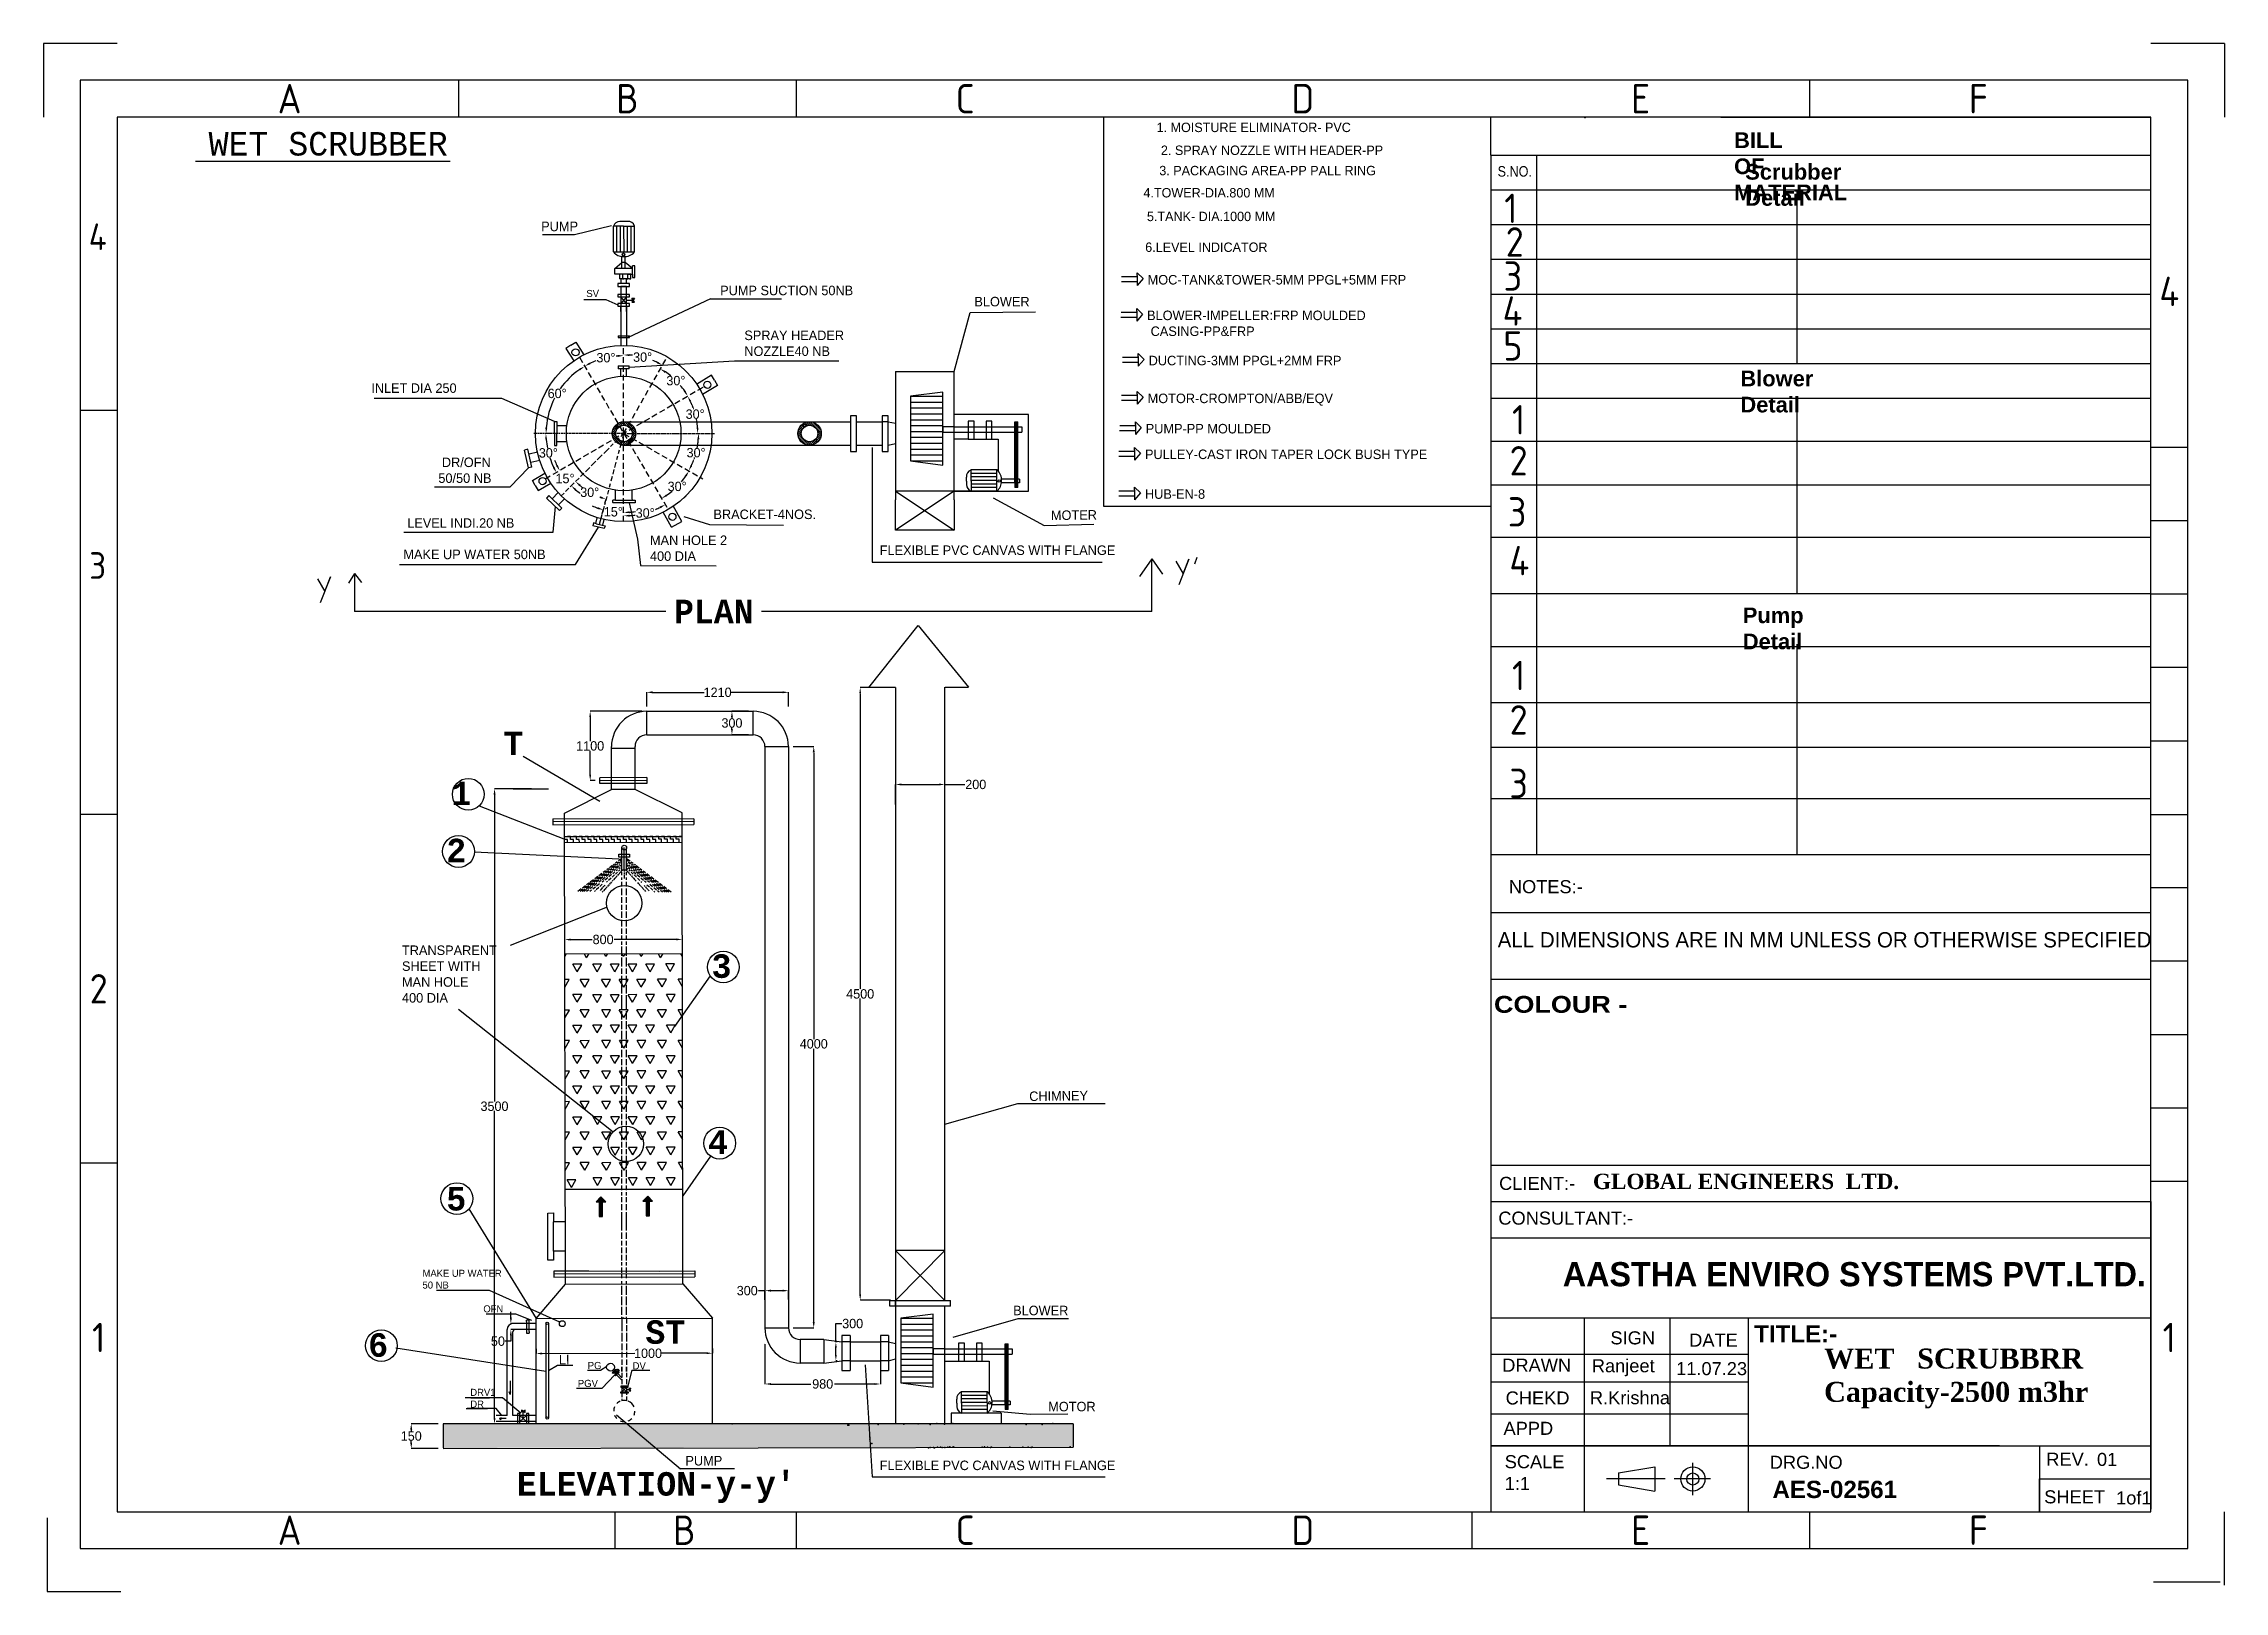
# Model space of a CAD drawing. Header units: inches. Extents: x -5552 to 88790, y -3173 to 14879.
# Drawn here: x 16124 to 34676, y -1458 to 11712 of the extents above; entities that cross this region are included whole.
import ezdxf
from ezdxf.enums import TextEntityAlignment as Align

# ---------------------------------------------------------------- set-up
doc = ezdxf.new("R2010")
doc.units = ezdxf.units.IN
doc.header["$MEASUREMENT"] = 0
doc.linetypes.add('HIDDEN', pattern=[0.375, 0.25, -0.125])
for name, color, linetype in [('DIM', 11, 'Continuous'), ('hidden', 7, 'HIDDEN'), ('TEXT', 5, 'Continuous')]:
    doc.layers.add(name, color=color, linetype=linetype)
doc.styles.add('BAUHAUS', font='')
doc.styles.add('ISOCP', font='isocp.shx')
doc.styles.add('ROMANS', font='romans.shx', dxfattribs={"width": 0.85, "height": 75})
doc.styles.get('BAUHAUS').set_extended_font_data('Bauhaus Md BT', bold=True)
doc.linetypes.add('ZIGZAG', pattern='A,0.00254,-5.08,[131,ltypeshp.shx,S=5.08,R=0,X=-5.08,Y=0],-10.16,[131,ltypeshp.shx,S=5.08,R=180,X=5.08,Y=0],-5.08', length=20.32254)
doc.dimstyles.get("Standard").update_dxf_attribs({"dimtxt": 80, "dimasz": 50, "dimexe": 0.18, "dimexo": 40, "dimgap": 0.09, "dimtad": 0, "dimtih": 1, "dimtoh": 1, "dimdec": 0, "dimzin": 0, "dimdsep": 46, "dimtxsty": 'Standard', "dimcen": 0.09, "dimclrd": 6, "dimclre": 6, "dimclrt": 5, "dimadec": 0, "dimazin": 0, "dimtfac": 1, "dimtdec": 0, "dimtofl": 0, "dimtmove": 0, "dimatfit": 3, "dimfxl": 1, "dimtolj": 1, "dimtzin": 0, "dimarcsym": 0})

msp = doc.modelspace()

# ---------------------------------------------------------------- texts
at = {"color": 0, "style": 'ISOCP'}
for s, height, p in [('A', 249.9, (18216.9, 11243.5)), ('B', 249.9, (21090.3, 11243.5)), ('C', 249.9, (23963.6, 11243.5)), ('D', 249.9, (26836.9, 11243.5)), ('E', 249.9, (29710.3, 11243.5)), ('F', 249.9, (32583.6, 11243.5)), ('1', 249.9, (28606.5, 10310.1)), ('4', 227.1, (16584.6, 10069.1)), ('2', 249.9, (28639.2, 10024.2)), ('3', 249.9, (28623.5, 9734.9)), ('4', 249.9, (34207.7, 9603.8)), ('4', 249.9, (28620.6, 9437.3)), ('5', 249.9, (28623.5, 9139.8)), ('1', 249.9, (28672.2, 8511.1)), ('2', 249.9, (28672.2, 8162.4)), ('3', 249.9, (28659.5, 7727.9)), ('4', 249.9, (28678.6, 7313.1)), ('3', 227.1, (16584.7, 7271.3)), ('1', 249.9, (28672.2, 6335.4)), ('2', 249.9, (28672.2, 5957.7)), ('3', 249.9, (28672.2, 5418)), ('2', 249.9, (16592.9, 3669.7)), ('1', 249.9, (16592.9, 702.7)), ('1', 249.9, (34207.7, 702.7)), ('A', 249.9, (18216.9, -937)), ('B', 249.9, (21574.7, -937)), ('C', 249.9, (23963.6, -937)), ('D', 249.9, (26836.9, -937)), ('E', 249.9, (29710.3, -937)), ('F', 249.9, (32583.6, -937))]:
    msp.add_text(s, height=height, dxfattribs=at).set_placement(p, align=Align.MIDDLE)
at = {"color": 0, "width": 0.9}
msp.add_text('S.NO.', height=89.18, dxfattribs=at).set_placement((28493.5, 10580.3))
at = {"color": 7}
for s, insert, char_height, width, attachment_point in [('{\\fMonospac821 BT|b0|i0|c0|p49;WET SCRUBBER }', (19561.7, 10959.7), 200, 6843.366, 3), ('1. MOISTURE ELIMINATOR- PVC', (26418.6, 11039.2), 80, 4024.206, 2), ('2. SPRAY NOZZLE WITH HEADER-PP', (26574.3, 10844.5), 80, 4024.206, 2), ('3. PACKAGING AREA-PP PALL RING', (26536.9, 10671.7), 80, 4024.206, 2), ('4.TOWER-DIA.800 MM', (26039.2, 10483), 80, 4024.206, 2), ('5.TANK- DIA.1000 MM', (26057.3, 10281.6), 80, 4024.206, 2), ('PUMP', (20513.8, 10197.1), 81.33, 1055.97, 2), ('6.LEVEL INDICATOR', (26015.8, 10019.6), 80, 4024.206, 2), ('PUMP SUCTION 50NB', (22445.5, 9652), 81, 1979.379, 2), ('MOC-TANK&TOWER-5MM PPGL+5MM FRP ', (25516.3, 9743.3), 81, 2593.843, 1), ('BLOWER', (24042.5, 9557.2), 81, 1257.688, 1), ('BLOWER-IMPELLER:FRP MOULDED\\P CASING-PP&FRP', (25511.6, 9440.2), 81, 2338.852, 1), ('SPRAY HEADER NOZZLE40 NB', (22085.4, 9270.2), 81, 1257.688, 1), ('DUCTING-3MM PPGL+2MM FRP', (25524.9, 9055.9), 81, 2338.852, 1), ('INLET DIA 250', (18912.9, 8820.9), 80.565, 1278.769, 1), ('MOTOR-CROMPTON/ABB/EQV', (25516.3, 8733.8), 81, 2338.852, 1), ('PUMP-PP MOULDED', (25500.2, 8476.1), 81, 2338.852, 1), (' DR/OFN\\P50/50 NB', (19482.4, 8190.1), 81, 1752.438, 1), ('PULLEY-CAST IRON TAPER LOCK BUSH TYPE', (25493.7, 8258), 81, 2770.957, 1), ('HUB-EN-8', (25493.7, 7919.9), 81, 2770.957, 1), ('LEVEL INDI.20 NB', (19218.6, 7673.2), 80.565, 1278.769, 1), ('BRACKET-4NOS.', (21822.6, 7747.4), 81, 542.856, 1), ('MAN HOLE 2 400 DIA', (21282.7, 7526.6), 81, 692.464, 1), ('FLEXIBLE PVC CANVAS WITH FLANGE', (23237, 7442), 81, 2535.893, 1), ('MAKE UP WATER 50NB', (19184.8, 7406.4), 81, 1530.265, 1), ('{\\fMonospac821 BT|b1|i0|c0|p49;PLAN }', (22164.7, 6980.2), 200, 3266.861, 3), ('{\\fMonospac821 BT|b1|i0|c0|p49;T}', (20204.2, 5858.4), 200, 3266.861, 3), ('{\\fMonospac821 BT|b1|i0|c0|p49;1}', (19762, 5433), 200, 3266.861, 3), ('{\\fMonospac821 BT|b1|i0|c0|p49;2}', (19719.4, 4946.4), 200, 3266.861, 3), ('TRANSPARENT \\PSHEET WITH\\PMAN HOLE \\P400 DIA', (19173, 4038.3), 81, 1668.819, 1), ('{\\fMonospac821 BT|b1|i0|c0|p49;3}', (21976.1, 3963.2), 200, 3266.861, 3), ('{\\fMonospac821 BT|b1|i0|c0|p49;4}', (21945.8, 2464.8), 200, 3266.861, 3), ('{\\fMonospac821 BT|b1|i0|c0|p49;5}', (19719.4, 1983.2), 200, 3266.861, 3), ('MAKE UP WATER 50 NB', (19347.8, 1279.1), 60, 692.464, 1), ('OFN', (19865.2, 976.4), 60, 692.464, 1), ('BLOWER', (24372.2, 973), 81, 1257.688, 1), ('{\\fMonospac821 BT|b1|i0|c0|p49;ST}', (21582.5, 849), 200, 3266.861, 3), ('{\\fMonospac821 BT|b1|i0|c0|p49;6}', (19055.1, 738.6), 200, 3266.861, 3), ('PG', (20753, 494.8), 60.75, 519.348, 1), ('DV', (21134.5, 492.1), 60.75, 519.348, 1), ('DRV1', (19754.3, 266.1), 60, 692.464, 1), ('PGV', (20668.6, 342.5), 60.75, 519.348, 1), ('DR', (19754.3, 166.1), 60, 692.464, 1), ('MOTOR', (24670.8, 155.6), 81, 1257.688, 1), ('PUMP', (21740.9, -305.1), 81.33, 1055.97, 2), ('FLEXIBLE PVC CANVAS WITH FLANGE', (23237, -344.7), 81, 2535.893, 1), ("{\\fMonospac821 BT|b1|i0|c0|p49;ELEVATION-y-y'}", (22522.6, -442.8), 200, 3212.384, 3)]:
    msp.add_mtext(s, dxfattribs=dict(at, insert=insert, char_height=char_height, width=width, attachment_point=attachment_point))
at = {"color": 0, "ltscale": 150, "insert": (29232.8, 11087.3), "char_height": 6.94, "width": 4818.744, "attachment_point": 1, "style": 'ROMANS'}
msp.add_mtext('\\pt3450;ED ', dxfattribs=at)
at = {"color": 0, "attachment_point": 1}
for s, insert, char_height, width in [('{\\fArial|b1|i0|c0|p34;BILL OF MATERIAL}', (30505.3, 10957), 133.256, 1.122), ('{\\fArial|b1|i0|c0|p34;Scrubber Detail}', (30599.9, 10687.7), 133.256, 1.122), ('{\\fArial|b1|i0|c0|p34;Blower Detail }', (30558.9, 8929.2), 133.256, 1.122), ('{\\fArial|b1|i0|c0|p34;Pump Detail}', (30579.2, 6914), 133.256, 1.122), ('{\\fArial|b0|i0|c0|p34;NOTES:-}', (28589, 4594.1), 111.047, 1.122), ('ALL DIMENSIONS ARE IN MM UNLESS OR OTHERWISE SPECIFIED', (28494.3, 4152), 130.389, 5327.687), ('{\\fArial Black|b0|i0|c0|p34;COLOUR -  }', (28462.6, 3609), 143.428, 4076.503), ('{\\fArial|b0|i0|c0|p34;CLIENT:-}', (28506.3, 2069.7), 111.047, 1.122), ('{\\fTimes New Roman|b1|i0|c0|p18;GLOBAL ENGINEERS  LTD.}', (29304.5, 2096.3), 130.389, 4611.139), ('{\\fArial|b0|i0|c0|p34;CONSULTANT:-}', (28499.7, 1773.9), 111.047, 1.122), ('{\\fArial|b0|i0|c0|p34;SIGN}', (29453.2, 755.3), 111.047, 1.122), ('{\\fArial|b1|i0|c0|p34;TITLE:-}', (30676.5, 807.5), 146.687, 1.122), ('{\\fArial|b0|i0|c0|p34;DATE}', (30123.3, 735.9), 111.047, 1.122), ('{\\fTimes New Roman|b1|i0|c0|p18;\\H0.8692x;WET   SCRUBBRR Capacity-2500 m3hr}', (31270.8, 608.5), 195.583, 2772.586), ('{\\fArial|b0|i0|c0|p34;DRAWN}', (28533, 522.5), 111.047, 1.122), ('{\\fArial|b0|i0|c0|p34;Ranjeet}', (29294.9, 517.8), 111.047, 1.122), ('{\\fArial|b0|i0|c0|p34;11.07.23}', (30012, 493.4), 111.047, 1.122), ('{\\fArial|b0|i0|c0|p34;CHEKD}', (28561.9, 243.7), 111.047, 1.122), ('{\\fArial|b0|i0|c0|p34;R.Krishna}', (29278.4, 246), 111.047, 1.122), ('{\\fArial|b0|i0|c0|p34;APPD}', (28543.7, -14.5), 111.047, 1.122), ('{\\fArial|b0|i0|c0|p34;SCALE\\P  1:1}', (28553.8, -298.6), 111.047, 1.122), ('{\\fArial|b0|i0|c0|p34;DRG.NO}', (30808.4, -303.4), 111.047, 1.122), ('{\\fArial|b0|i0|c0|p34;REV.}', (33161.1, -277.5), 111.047, 1.122), ('{\\fArial|b0|i0|c0|p34;  01}', (33592.3, -279), 111.047, 1.122), ('{\\fArial|b1|i0|c0|p34;AES-02561}', (30831.8, -516.5), 146.687, 2130.252), ('{\\fArial|b0|i0|c0|p34;SHEET\\Fromans|c0; }', (33143.4, -597.5), 111.047, 1.122), ('{\\fArial|b0|i0|c0|p34;1of1 }', (33754.8, -606.7), 111.047, 1.122)]:
    msp.add_mtext(s, dxfattribs=dict(at, insert=insert, char_height=char_height, width=width))
at = {"color": 7, "attachment_point": 1, "rotation": 0.72135}
for s, insert, char_height, width in [('SV', (20740.8, 9615.8), 60.75, 519.5), ('MOTER', (24693.2, 7738.4), 81, 1257.688), ('CHIMNEY', (24508.4, 2795.6), 81, 1257.688), ('LI', (20507.3, 554.3), 81, 692.464)]:
    msp.add_mtext(s, dxfattribs=dict(at, insert=insert, char_height=char_height, width=width))
at = {"color": 0, "insert": (31528.3, 1240), "char_height": 205.437, "width": 4681.255, "attachment_point": 5, "style": 'BAUHAUS'}
msp.add_mtext('AASTHA ENVIRO SYSTEMS PVT.LTD.', dxfattribs=at)

# ---------------------------------------------------------------- blocks, each defined once
blk = doc.blocks.new('*D45')
at = {"color": 6, "lineweight": -2, "transparency": 16777216}
for p, q in [((20314, 606), (20315, 566)), ((20365, 566), (21153, 568)), ((21765, 569), (21379, 568)), ((21814, 609), (21815, 569))]:
    blk.add_line(p, q, dxfattribs=at)
at = {"color": 6, "transparency": 16777216}
for points in [[(20365, 575), (20365, 558), (20315, 566)], [(21765, 577), (21765, 561), (21815, 569)]]:
    blk.add_solid(points, dxfattribs=at)
at = {"layer": 'Defpoints', "color": 0, "transparency": 16777216}
for p in [(20315, 566), (20315, 566), (21815, 569)]:
    blk.add_point(p, dxfattribs=at)
at = {"color": 5, "transparency": 16777216, "insert": (21266, 568), "char_height": 80, "attachment_point": 5}
blk.add_mtext('\\A1;1000 ', dxfattribs=at)
blk = doc.blocks.new('*U2')
h = blk.add_hatch(color=0)
h.set_gradient(color1=(0, 0, 255), rotation=180, tint=1)
h.paths.add_polyline_path([(0, 0), (-6.35, -6.35), (-6.35, -2.159), (-25.4, -2.159), (-25.4, 2.159), (-6.35, 2.159), (-6.35, 6.35)])
at = {"color": 0, "linetype": 'Continuous'}
blk.add_lwpolyline([(0, 0), (-6.35, -6.35), (-6.35, -2.159), (-25.4, -2.159), (-25.4, 2.159), (-6.35, 2.159), (-6.35, 6.35)], close=True, dxfattribs=at)
blk = doc.blocks.new('*D62')
at = {"color": 6, "lineweight": -2, "transparency": 16777216}
for p, q in [((20558, 4072), (20558, 4088)), ((20608, 4088), (20791, 4089)), ((21508, 4090), (20978, 4089)), ((21558, 4074), (21558, 4090))]:
    blk.add_line(p, q, dxfattribs=at)
at = {"color": 6, "transparency": 16777216}
for points in [[(20608, 4097), (20608, 4080), (20558, 4088)], [(21508, 4098), (21508, 4082), (21558, 4090)]]:
    blk.add_solid(points, dxfattribs=at)
at = {"layer": 'Defpoints', "color": 0, "transparency": 16777216}
for p in [(20558, 4088), (20558, 4032), (21558, 4034)]:
    blk.add_point(p, dxfattribs=at)
at = {"color": 5, "transparency": 16777216, "insert": (20884, 4089), "char_height": 80, "attachment_point": 5}
blk.add_mtext('\\A1;800', dxfattribs=at)
blk = doc.blocks.new('*D58')
at = {"color": 6, "lineweight": -2, "transparency": 16777216}
for start, end in [(83.6401, 85.7152), (64.7023, 68.2699)]:
    blk.add_arc((21059, 8395), 669, start, end, dxfattribs=at)
at = {"color": 6, "transparency": 16777216}
for points in [[(21108, 9053), (21109, 9070), (21059, 9063)], [(21348, 9007), (21341, 8992), (21389, 8976)]]:
    blk.add_solid(points, dxfattribs=at)
at = {"layer": 'Defpoints', "color": 0, "transparency": 16777216}
for p in [(21059, 9145), (21284, 9024), (21429, 9047), (21059, 8395), (21059, 7645)]:
    blk.add_point(p, dxfattribs=at)
at = {"color": 5, "transparency": 16777216, "insert": (21220, 9044), "char_height": 80, "attachment_point": 5}
blk.add_mtext('\\A1;30°', dxfattribs=at)
blk = doc.blocks.new('*D59')
at = {"color": 6, "lineweight": -2, "transparency": 16777216}
for start, end in [(274.0742, 277.8998), (292.5911, 296.164)]:
    blk.add_arc((21059, 8397), 703, start, end, dxfattribs=at)
at = {"color": 6, "transparency": 16777216}
for points in [[(21109, 7687), (21108, 7704), (21059, 7694)], [(21365, 7773), (21373, 7758), (21413, 7789)]]:
    blk.add_solid(points, dxfattribs=at)
at = {"layer": 'Defpoints', "color": 0, "transparency": 16777216}
for p in [(21059, 9145), (20682, 9043), (21059, 7645), (21301, 7737), (21438, 7747)]:
    blk.add_point(p, dxfattribs=at)
at = {"color": 5, "transparency": 16777216, "insert": (21242, 7718), "char_height": 80, "attachment_point": 5}
blk.add_mtext('\\A1;30°', dxfattribs=at)
blk = doc.blocks.new('*D60')
at = {"color": 6, "lineweight": -2, "transparency": 16777216}
for start, end in [(320.0813, 325.6841), (304.7302, 309.8798)]:
    blk.add_arc((21061, 8393), 638, start, end, dxfattribs=at)
at = {"color": 6, "transparency": 16777216}
for points in [[(21581, 8038), (21595, 8029), (21614, 8076)], [(21429, 7862), (21420, 7876), (21382, 7842)]]:
    blk.add_solid(points, dxfattribs=at)
at = {"layer": 'Defpoints', "color": 0, "transparency": 16777216}
for p in [(20682, 9043), (20384, 8782), (21734, 8008), (21473, 7906), (21438, 7747)]:
    blk.add_point(p, dxfattribs=at)
at = {"color": 5, "transparency": 16777216, "insert": (21514, 7944), "char_height": 80, "attachment_point": 5}
blk.add_mtext('\\A1;30°', dxfattribs=at)
blk = doc.blocks.new('*D61')
at = {"color": 6, "lineweight": -2, "transparency": 16777216}
for start, end in [(184.343, 190.9407), (198.1212, 205.8434)]:
    blk.add_arc((21059, 8394), 661, start, end, dxfattribs=at)
at = {"color": 6, "transparency": 16777216}
for points in [[(20391, 8344), (20407, 8345), (20397, 8394)], [(20471, 8110), (20456, 8102), (20487, 8062)]]:
    blk.add_solid(points, dxfattribs=at)
at = {"layer": 'Defpoints', "color": 0, "transparency": 16777216}
for p in [(21731, 8786), (20309, 8394), (21809, 8395), (20438, 8167), (20386, 8004)]:
    blk.add_point(p, dxfattribs=at)
at = {"color": 5, "transparency": 16777216, "insert": (20418, 8229), "char_height": 80, "attachment_point": 5}
blk.add_mtext('\\A1;30°', dxfattribs=at)
blk = doc.blocks.new('*D57')
at = {"color": 6, "lineweight": -2, "transparency": 16777216}
for p, q in [((22121, 6031), (21980, 6031)), ((21980, 5981), (21980, 5971)), ((21980, 5881), (21980, 5891)), ((22121, 5831), (21980, 5831))]:
    blk.add_line(p, q, dxfattribs=at)
at = {"color": 6, "transparency": 16777216}
for points in [[(21972, 5981), (21988, 5981), (21980, 6031)], [(21972, 5881), (21988, 5881), (21980, 5831)]]:
    blk.add_solid(points, dxfattribs=at)
at = {"layer": 'Defpoints', "color": 0, "transparency": 16777216}
for p in [(22161, 6031), (21980, 5831), (22161, 5831)]:
    blk.add_point(p, dxfattribs=at)
at = {"color": 5, "transparency": 16777216, "insert": (21980, 5931), "char_height": 80, "attachment_point": 5}
blk.add_mtext('\\A1;300', dxfattribs=at)
blk = doc.blocks.new('*D63')
at = {"color": 6, "linetype": 'HIDDEN', "lineweight": -2, "transparency": 16777216}
for p, q in [((22261, 1101), (22204, 1101)), ((22261, 1023), (22261, 1101)), ((22411, 1101), (22311, 1101)), ((22461, 1025), (22461, 1101))]:
    blk.add_line(p, q, dxfattribs=at)
at = {"color": 6, "linetype": 'HIDDEN', "transparency": 16777216}
for points in [[(22311, 1110), (22311, 1093), (22261, 1101)], [(22411, 1110), (22411, 1093), (22461, 1101)]]:
    blk.add_solid(points, dxfattribs=at)
at = {"layer": 'Defpoints', "color": 0, "linetype": 'HIDDEN', "transparency": 16777216}
for p in [(22261, 1101), (22261, 983), (22461, 985)]:
    blk.add_point(p, dxfattribs=at)
at = {"color": 5, "linetype": 'HIDDEN', "transparency": 16777216, "insert": (22110, 1101), "char_height": 80, "attachment_point": 5}
blk.add_mtext('\\A1;300', dxfattribs=at)
blk = doc.blocks.new('*D43')
at = {"color": 6, "linetype": 'HIDDEN', "lineweight": -2, "transparency": 16777216}
for p, q in [((23256, 6233), (23071, 6233)), ((23071, 6183), (23071, 3666)), ((23071, 1069), (23071, 3586)), ((23332, 1019), (23071, 1019))]:
    blk.add_line(p, q, dxfattribs=at)
at = {"color": 6, "linetype": 'HIDDEN', "transparency": 16777216}
for points in [[(23063, 6183), (23079, 6183), (23071, 6233)], [(23063, 1069), (23079, 1069), (23071, 1019)]]:
    blk.add_solid(points, dxfattribs=at)
at = {"layer": 'Defpoints', "color": 0, "linetype": 'HIDDEN', "transparency": 16777216}
for p in [(23071, 6233), (23296, 6233), (23372, 1019)]:
    blk.add_point(p, dxfattribs=at)
at = {"color": 5, "linetype": 'HIDDEN', "transparency": 16777216, "insert": (23071, 3626), "char_height": 80, "attachment_point": 5}
blk.add_mtext('\\A1;4500', dxfattribs=at)
blk = doc.blocks.new('*D49')
at = {"color": 6, "linetype": 'HIDDEN', "lineweight": -2, "transparency": 16777216}
for start, end in [(18.903, 25.6317), (4.5546, 11.3506)]:
    blk.add_arc((21059, 8394), 631, start, end, dxfattribs=at)
at = {"color": 6, "linetype": 'HIDDEN', "transparency": 16777216}
for points in [[(21620, 8663), (21634, 8671), (21604, 8711)], [(21695, 8445), (21679, 8444), (21689, 8395)]]:
    blk.add_solid(points, dxfattribs=at)
at = {"layer": 'Defpoints', "color": 0, "linetype": 'HIDDEN', "transparency": 16777216}
for p in [(21731, 8786), (20309, 8394), (21679, 8505), (21809, 8395), (20386, 8004)]:
    blk.add_point(p, dxfattribs=at)
at = {"color": 5, "linetype": 'HIDDEN', "transparency": 16777216, "insert": (21667, 8559), "char_height": 80, "attachment_point": 5}
blk.add_mtext('\\A1;30°', dxfattribs=at)
blk = doc.blocks.new('*D50')
at = {"color": 6, "linetype": 'HIDDEN', "lineweight": -2, "transparency": 16777216}
for start, end in [(334.6724, 341.3278), (348.7937, 355.514)]:
    blk.add_arc((21059, 8394), 637, start, end, dxfattribs=at)
at = {"color": 6, "linetype": 'HIDDEN', "transparency": 16777216}
for points in [[(21686, 8345), (21703, 8344), (21696, 8395)], [(21642, 8118), (21628, 8126), (21612, 8078)]]:
    blk.add_solid(points, dxfattribs=at)
at = {"layer": 'Defpoints', "color": 0, "linetype": 'HIDDEN', "transparency": 16777216}
for p in [(20309, 8394), (21059, 8395), (21809, 8395), (21658, 8178), (21734, 8008)]:
    blk.add_point(p, dxfattribs=at)
at = {"color": 5, "linetype": 'HIDDEN', "transparency": 16777216, "insert": (21675, 8231), "char_height": 80, "attachment_point": 5}
blk.add_mtext('\\A1;30°', dxfattribs=at)
blk = doc.blocks.new('*D46')
at = {"color": 6, "linetype": 'HIDDEN', "lineweight": -2, "transparency": 16777216}
for p, q in [((21255, 6071), (21255, 6193)), ((21305, 6192), (21745, 6192)), ((22411, 6192), (21971, 6192)), ((22461, 6071), (22461, 6193))]:
    blk.add_line(p, q, dxfattribs=at)
at = {"color": 6, "linetype": 'HIDDEN', "transparency": 16777216}
for points in [[(21305, 6201), (21305, 6184), (21255, 6192)], [(22411, 6201), (22411, 6184), (22461, 6192)]]:
    blk.add_solid(points, dxfattribs=at)
at = {"layer": 'Defpoints', "color": 0, "linetype": 'HIDDEN', "transparency": 16777216}
for p in [(22461, 6192), (21255, 6031), (22461, 6031)]:
    blk.add_point(p, dxfattribs=at)
at = {"color": 5, "linetype": 'HIDDEN', "transparency": 16777216, "insert": (21858, 6192), "char_height": 80, "attachment_point": 5}
blk.add_mtext('\\A1;1210', dxfattribs=at)
blk = doc.blocks.new('*D47')
at = {"color": 6, "linetype": 'HIDDEN', "lineweight": -2, "transparency": 16777216}
for p, q in [((22501, 5731), (22676, 5731)), ((22676, 5681), (22676, 3241)), ((22676, 835), (22676, 3161)), ((22501, 785), (22676, 785))]:
    blk.add_line(p, q, dxfattribs=at)
at = {"color": 6, "linetype": 'HIDDEN', "transparency": 16777216}
for points in [[(22667, 5681), (22684, 5681), (22676, 5731)], [(22667, 835), (22684, 835), (22676, 785)]]:
    blk.add_solid(points, dxfattribs=at)
at = {"layer": 'Defpoints', "color": 0, "linetype": 'HIDDEN', "transparency": 16777216}
for p in [(22461, 5731), (22676, 5731), (22461, 785)]:
    blk.add_point(p, dxfattribs=at)
at = {"color": 5, "linetype": 'HIDDEN', "transparency": 16777216, "insert": (22676, 3201), "char_height": 80, "attachment_point": 5}
blk.add_mtext('\\A1;4000', dxfattribs=at)
blk = doc.blocks.new('*D48')
at = {"color": 6, "linetype": 'HIDDEN', "lineweight": -2, "transparency": 16777216}
for p, q in [((22261, 650), (22261, 307)), ((23243, 465), (23243, 307)), ((22311, 307), (22652, 307)), ((23193, 307), (22852, 307))]:
    blk.add_line(p, q, dxfattribs=at)
at = {"color": 6, "linetype": 'HIDDEN', "transparency": 16777216}
for points in [[(22311, 315), (22311, 299), (22261, 307)], [(23193, 315), (23193, 299), (23243, 307)]]:
    blk.add_solid(points, dxfattribs=at)
at = {"layer": 'Defpoints', "color": 0, "linetype": 'HIDDEN', "transparency": 16777216}
for p in [(22261, 690), (23243, 505), (22261, 307)]:
    blk.add_point(p, dxfattribs=at)
at = {"color": 5, "linetype": 'HIDDEN', "transparency": 16777216, "insert": (22752, 307), "char_height": 80, "attachment_point": 5}
blk.add_mtext('\\A1;980', dxfattribs=at)
blk = doc.blocks.new('*D44')
at = {"color": 6, "linetype": 'ByBlock', "lineweight": -2, "transparency": 16777216}
for p, q in [((20099, 871), (20099, 921)), ((20139, 821), (20099, 821)), ((20139, 771), (20099, 771)), ((20099, 671), (20049, 671)), ((20099, 721), (20099, 671))]:
    blk.add_line(p, q, dxfattribs=at)
at = {"color": 6, "linetype": 'ByBlock', "transparency": 16777216}
for points in [[(20091, 871), (20108, 871), (20099, 821)], [(20091, 721), (20108, 721), (20099, 771)]]:
    blk.add_solid(points, dxfattribs=at)
at = {"layer": 'Defpoints', "color": 0, "linetype": 'ByBlock', "transparency": 16777216}
for p in [(20099, 771), (20179, 821), (20179, 771)]:
    blk.add_point(p, dxfattribs=at)
at = {"color": 5, "linetype": 'ByBlock', "transparency": 16777216, "insert": (19989, 671), "char_height": 80, "attachment_point": 5}
blk.add_mtext('\\A1;50', dxfattribs=at)
blk = doc.blocks.new('*D51')
at = {"color": 6, "linetype": 'ByBlock', "lineweight": -2, "transparency": 16777216}
for start, end in [(50.7355, 55.8807), (34.713, 40.3374)]:
    blk.add_arc((21059, 8395), 632, start, end, dxfattribs=at)
at = {"color": 6, "linetype": 'ByBlock', "transparency": 16777216}
for points in [[(21409, 8910), (21418, 8925), (21371, 8944)], [(21585, 8759), (21571, 8750), (21605, 8712)]]:
    blk.add_solid(points, dxfattribs=at)
at = {"layer": 'Defpoints', "color": 0, "linetype": 'ByBlock', "transparency": 16777216}
for p in [(21429, 9047), (21541, 8803), (21731, 8786), (21059, 8395), (20386, 8004)]:
    blk.add_point(p, dxfattribs=at)
at = {"color": 5, "linetype": 'ByBlock', "transparency": 16777216, "insert": (21503, 8844), "char_height": 80, "attachment_point": 5}
blk.add_mtext('\\A1;30°', dxfattribs=at)
blk = doc.blocks.new('*D52')
at = {"color": 6, "linetype": 'ByBlock', "lineweight": -2, "transparency": 16777216}
blk.add_line((20875, 7709), (20885, 7745), dxfattribs=at)
for start, end in [(246.4849, 250.7481), (274.2632, 278.5263)]:
    blk.add_arc((21059, 8395), 672, start, end, dxfattribs=at)
at = {"color": 6, "linetype": 'ByBlock', "transparency": 16777216}
for points in [[(20840, 7768), (20835, 7752), (20885, 7745)], [(21109, 7716), (21108, 7733), (21059, 7722)]]:
    blk.add_solid(points, dxfattribs=at)
at = {"layer": 'Defpoints', "color": 0, "linetype": 'ByBlock', "transparency": 16777216}
for p in [(21059, 9145), (21059, 8395), (20886, 7748), (20942, 7733), (21059, 7645)]:
    blk.add_point(p, dxfattribs=at)
at = {"color": 5, "linetype": 'ByBlock', "transparency": 16777216, "insert": (20971, 7728), "char_height": 80, "attachment_point": 5}
blk.add_mtext('\\A1;15°', dxfattribs=at)
blk = doc.blocks.new('*D53')
at = {"color": 6, "linetype": 'ByBlock', "lineweight": -2, "transparency": 16777216}
for start, end in [(201.0735, 205.6248), (229.5513, 234.1026)]:
    blk.add_arc((21059, 8395), 630, start, end, dxfattribs=at)
at = {"color": 6, "linetype": 'ByBlock', "transparency": 16777216}
for points in [[(20499, 8126), (20484, 8118), (20515, 8078)], [(20645, 7909), (20656, 7922), (20614, 7949)]]:
    blk.add_solid(points, dxfattribs=at)
at = {"layer": 'Defpoints', "color": 0, "linetype": 'ByBlock', "transparency": 16777216}
for p in [(21731, 8786), (21059, 8395), (20386, 8004), (20544, 8032), (20614, 7949)]:
    blk.add_point(p, dxfattribs=at)
at = {"color": 5, "linetype": 'ByBlock', "transparency": 16777216, "insert": (20560, 8011), "char_height": 80, "attachment_point": 5}
blk.add_mtext('\\A1;15°', dxfattribs=at)
blk = doc.blocks.new('*D54')
at = {"color": 6, "linetype": 'ByBlock', "lineweight": -2, "transparency": 16777216}
blk.add_line((20900, 7803), (20909, 7836), dxfattribs=at)
for start, end in [(229.959, 232.8161), (249.3008, 250.0522)]:
    blk.add_arc((21059, 8395), 578, start, end, dxfattribs=at)
at = {"color": 6, "linetype": 'ByBlock', "transparency": 16777216}
for points in [[(20681, 7946), (20693, 7958), (20650, 7986)], [(20864, 7859), (20859, 7843), (20909, 7836)]]:
    blk.add_solid(points, dxfattribs=at)
at = {"layer": 'Defpoints', "color": 0, "linetype": 'ByBlock', "transparency": 16777216}
for p in [(21059, 8395), (21059, 8395), (20650, 7986), (20727, 7921), (20911, 7842)]:
    blk.add_point(p, dxfattribs=at)
at = {"color": 5, "linetype": 'ByBlock', "transparency": 16777216, "insert": (20770, 7894), "char_height": 80, "attachment_point": 5}
blk.add_mtext('\\A1;30°', dxfattribs=at)
blk = doc.blocks.new('*D55')
at = {"color": 6, "linetype": 'ByBlock', "lineweight": -2, "transparency": 16777216}
for start, end in [(111.144, 115.893), (94.3451, 95.601)]:
    blk.add_arc((21059, 8397), 659, start, end, dxfattribs=at)
at = {"color": 6, "linetype": 'ByBlock', "transparency": 16777216}
for points in [[(20775, 8983), (20767, 8998), (20727, 8967)], [(21009, 9063), (21009, 9046), (21059, 9057)]]:
    blk.add_solid(points, dxfattribs=at)
at = {"layer": 'Defpoints', "color": 0, "linetype": 'ByBlock', "transparency": 16777216}
for p in [(21059, 9145), (20682, 9043), (20832, 9016), (21059, 7645), (21438, 7747)]:
    blk.add_point(p, dxfattribs=at)
at = {"color": 5, "linetype": 'ByBlock', "transparency": 16777216, "insert": (20908, 9039), "char_height": 80, "attachment_point": 5}
blk.add_mtext('\\A1;30°', dxfattribs=at)
blk = doc.blocks.new('*D56')
at = {"color": 6, "linetype": 'ByBlock', "lineweight": -2, "transparency": 16777216}
blk.add_line((20439, 8395), (20399, 8395), dxfattribs=at)
for start, end in [(124.571, 144.8344), (152.9543, 175.6671)]:
    blk.add_arc((21060, 8395), 661, start, end, dxfattribs=at)
at = {"color": 6, "linetype": 'ByBlock', "transparency": 16777216}
for points in [[(20681, 8946), (20689, 8932), (20727, 8966)], [(20409, 8444), (20392, 8445), (20399, 8395)]]:
    blk.add_solid(points, dxfattribs=at)
at = {"layer": 'Defpoints', "color": 0, "linetype": 'ByBlock', "transparency": 16777216}
for p in [(20682, 9043), (20438, 8620), (20479, 8395), (20498, 8395), (21438, 7747)]:
    blk.add_point(p, dxfattribs=at)
at = {"color": 5, "linetype": 'ByBlock', "transparency": 16777216, "insert": (20493, 8735), "char_height": 80, "attachment_point": 5}
blk.add_mtext('\\A1;60°', dxfattribs=at)
blk = doc.blocks.new('*D64')
at = {"color": 6, "linetype": 'ByBlock', "lineweight": -2, "transparency": 16777216}
for p, q in [((19482, -31), (19252, -31)), ((19252, -81), (19252, -96)), ((19252, -191), (19252, -177)), ((19482, -241), (19252, -241))]:
    blk.add_line(p, q, dxfattribs=at)
at = {"color": 6, "linetype": 'ByBlock', "transparency": 16777216}
for points in [[(19243, -81), (19260, -81), (19252, -31)], [(19243, -191), (19260, -191), (19252, -241)]]:
    blk.add_solid(points, dxfattribs=at)
at = {"layer": 'Defpoints', "color": 0, "linetype": 'ByBlock', "transparency": 16777216}
for p in [(19522, -31), (19252, -241), (19522, -241)]:
    blk.add_point(p, dxfattribs=at)
at = {"color": 5, "linetype": 'ByBlock', "transparency": 16777216, "insert": (19252, -136), "char_height": 80, "attachment_point": 5}
blk.add_mtext('\\A1;150', dxfattribs=at)
blk = doc.blocks.new('*D65')
at = {"color": 6, "linetype": 'ByBlock', "lineweight": -2, "transparency": 16777216}
for p, q in [((23372, 5237), (23372, 5408)), ((23422, 5408), (23740, 5408)), ((23790, 5237), (23790, 5408)), ((23790, 5408), (23961, 5408))]:
    blk.add_line(p, q, dxfattribs=at)
at = {"color": 6, "linetype": 'ByBlock', "transparency": 16777216}
for points in [[(23422, 5417), (23422, 5400), (23372, 5408)], [(23740, 5417), (23740, 5400), (23790, 5408)]]:
    blk.add_solid(points, dxfattribs=at)
at = {"layer": 'Defpoints', "color": 0, "linetype": 'ByBlock', "transparency": 16777216}
for p in [(23790, 5408), (23372, 5197), (23790, 5197)]:
    blk.add_point(p, dxfattribs=at)
at = {"color": 5, "linetype": 'ByBlock', "transparency": 16777216, "insert": (24054, 5408), "char_height": 80, "attachment_point": 5}
blk.add_mtext('\\A1;200', dxfattribs=at)
blk = doc.blocks.new('*D66')
at = {"color": 6, "linetype": 'ByBlock', "lineweight": -2, "transparency": 16777216}
for p, q in [((22864, 665), (22864, 821)), ((22864, 821), (22914, 821)), ((22875, 665), (22864, 665)), ((22864, 555), (22864, 615)), ((22875, 505), (22864, 505))]:
    blk.add_line(p, q, dxfattribs=at)
at = {"color": 6, "linetype": 'ByBlock', "transparency": 16777216}
for points in [[(22856, 615), (22872, 615), (22864, 665)], [(22856, 555), (22872, 555), (22864, 505)]]:
    blk.add_solid(points, dxfattribs=at)
at = {"layer": 'Defpoints', "color": 0, "linetype": 'ByBlock', "transparency": 16777216}
for p in [(22864, 665), (22915, 665), (22915, 505)]:
    blk.add_point(p, dxfattribs=at)
at = {"color": 5, "linetype": 'ByBlock', "transparency": 16777216, "insert": (23007, 821), "char_height": 80, "attachment_point": 5}
blk.add_mtext('\\A1;300', dxfattribs=at)
blk = doc.blocks.new('*D67')
at = {"color": 6, "linetype": 'ByBlock', "lineweight": -2, "transparency": 16777216}
for p, q in [((21215, 6031), (20774, 6031)), ((20774, 5981), (20774, 5776)), ((20774, 5491), (20774, 5695)), ((20816, 5441), (20774, 5441))]:
    blk.add_line(p, q, dxfattribs=at)
at = {"color": 6, "linetype": 'ByBlock', "transparency": 16777216}
for points in [[(20766, 5981), (20782, 5981), (20774, 6031)], [(20766, 5491), (20782, 5491), (20774, 5441)]]:
    blk.add_solid(points, dxfattribs=at)
at = {"layer": 'Defpoints', "color": 0, "linetype": 'ByBlock', "transparency": 16777216}
for p in [(21255, 6031), (20774, 5441), (20856, 5441)]:
    blk.add_point(p, dxfattribs=at)
at = {"color": 5, "linetype": 'ByBlock', "transparency": 16777216, "insert": (20774, 5736), "char_height": 80, "attachment_point": 5}
blk.add_mtext('\\A1;1100', dxfattribs=at)
blk = doc.blocks.new('*D68')
at = {"color": 6, "linetype": 'ByBlock', "lineweight": -2, "transparency": 16777216}
for p, q in [((20276, 5372), (19960, 5372)), ((19960, 5322), (19960, 2711)), ((19960, 19), (19960, 2630)), ((20276, -31), (19960, -31))]:
    blk.add_line(p, q, dxfattribs=at)
at = {"color": 6, "linetype": 'ByBlock', "transparency": 16777216}
for points in [[(19952, 5322), (19969, 5322), (19960, 5372)], [(19952, 19), (19969, 19), (19960, -31)]]:
    blk.add_solid(points, dxfattribs=at)
at = {"layer": 'Defpoints', "color": 0, "linetype": 'ByBlock', "transparency": 16777216}
for p in [(19960, 5372), (20316, 5372), (20316, -31)]:
    blk.add_point(p, dxfattribs=at)
at = {"color": 5, "linetype": 'ByBlock', "transparency": 16777216, "insert": (19960, 2670), "char_height": 80, "attachment_point": 5}
blk.add_mtext('\\A1;3500', dxfattribs=at)

# ---------------------------------------------------------------- dimensions: what is measured, and where the dimension line sits
at = {"color": 5}
dim = msp.add_angular_dim_2l(base=(21301.2, 7736.8), line1=((21058.8, 7644.7), (21058.8, 9144.6)), line2=((20682.2, 9043.2), (21437.6, 7747.2)), dimstyle='Standard', dxfattribs=at)
dim.commit()
dim.dimension.update_dxf_attribs({"geometry": '*D59', "text_midpoint": (21242.2, 7718.1), "dimtype": 162})
at = {"color": 5, "linetype": 'ByBlock'}
dim = msp.add_angular_dim_2l(base=(20831.6, 9016.1), line1=((21058.8, 7644.7), (21058.8, 9144.6)), line2=((20682.2, 9043.2), (21437.6, 7747.2)), dimstyle='Standard', dxfattribs=at)
dim.commit()
dim.dimension.update_dxf_attribs({"geometry": '*D55', "text_midpoint": (20907.7, 9039), "dimtype": 162})
at = {"color": 7, "linetype": 'ByBlock'}
for base, line1, line2, picture, middle in [((20942.2, 7732.7), ((21058.8, 8394.6), (20885.7, 7748)), ((21058.8, 7644.7), (21058.8, 9144.6)), '*D52', (20971.2, 7728.2)), ((21540.8, 8802.8), ((21731.3, 8785.7), (20386.3, 8003.6)), ((21058.8, 8394.6), (21429.1, 9046.8)), '*D51', (21503.1, 8843.6)), ((20543.8, 8032.4), ((21731.3, 8785.7), (20386.3, 8003.6)), ((21058.8, 8394.6), (20613.6, 7949.4)), '*D53', (20559.9, 8010.6)), ((20727.4, 7921.2), ((21058.8, 8394.6), (20650.2, 7986)), ((21058.8, 8394.6), (20910.8, 7841.7)), '*D54', (20769.9, 7894.1))]:
    dim = msp.add_angular_dim_2l(base=base, line1=line1, line2=line2, dimstyle='Standard', dxfattribs=at)
    dim.commit()
    dim.dimension.update_dxf_attribs({"geometry": picture, "text_midpoint": middle})
at = {"color": 7}
for base, line1, line2, picture, middle in [((21284.5, 9024.1), ((21058.8, 8394.6), (21429.1, 9046.8)), ((21058.8, 7644.7), (21058.8, 9144.6)), '*D58', (21219.7, 9043.7)), ((20437.6, 8167), ((21731.3, 8785.7), (20386.3, 8003.6)), ((20308.9, 8394.4), (21808.8, 8394.6)), '*D61', (20418.3, 8228.9))]:
    dim = msp.add_angular_dim_2l(base=base, line1=line1, line2=line2, dimstyle='Standard', dxfattribs=at)
    dim.commit()
    dim.dimension.update_dxf_attribs({"geometry": picture, "text_midpoint": middle, "dimtype": 162})
at = {"color": 5}
dim = msp.add_angular_dim_2l(base=(21472.8, 7906.3), line1=((20682.2, 9043.2), (21437.6, 7747.2)), line2=((20383.9, 8781.5), (21733.7, 8007.7)), dimstyle='Standard', dxfattribs=at)
dim.commit()
dim.dimension.update_dxf_attribs({"geometry": '*D60', "text_midpoint": (21513.6, 7944)})
at = {"color": 7, "linetype": 'ByBlock'}
dim = msp.add_angular_dim_2l(base=(20438.5, 8620), line1=((20682.2, 9043.2), (21437.6, 7747.2)), line2=((20497.9, 8394.6), (20479, 8394.6)), dimstyle='Standard', dxfattribs=at)
dim.commit()
dim.dimension.update_dxf_attribs({"geometry": '*D56', "text_midpoint": (20493.5, 8735.4), "dimtype": 162})
at = {"color": 7, "linetype": 'HIDDEN'}
for base, line1, line2, picture, middle in [((21679.5, 8504.7), ((21731.3, 8785.7), (20386.3, 8003.6)), ((20308.9, 8394.4), (21808.8, 8394.6)), '*D49', (21667.4, 8558.7)), ((21658.4, 8177.8), ((20308.9, 8394.4), (21808.8, 8394.6)), ((21058.6, 8394.8), (21733.7, 8007.7)), '*D50', (21674.9, 8230.6))]:
    dim = msp.add_angular_dim_2l(base=base, line1=line1, line2=line2, dimstyle='Standard', dxfattribs=at)
    dim.commit()
    dim.dimension.update_dxf_attribs({"geometry": picture, "text_midpoint": middle})
at = {"color": 5, "linetype": 'HIDDEN'}
dim = msp.add_linear_dim(base=(22460.6, 6192.4), p1=(21255.3, 6030.6), p2=(22460.6, 6030.6), text='1210', dimstyle='Standard', dxfattribs=at)
dim.commit()
dim.dimension.update_dxf_attribs({"geometry": '*D46', "text_midpoint": (21857.9, 6192.4)})
dim = msp.add_linear_dim(base=(23070.9, 6232.9), p1=(23371.8, 1018.5), p2=(23296.4, 6232.9), angle=90, text='4500', dimstyle='Standard', dxfattribs=at)
dim.commit()
dim.dimension.update_dxf_attribs({"geometry": '*D43', "text_midpoint": (23070.9, 3625.7)})
at = {"color": 5, "linetype": 'ByBlock'}
for base, p1, p2, text, picture, middle in [((20774, 5440.5), (21255.3, 6030.6), (20855.8, 5440.5), '1100', '*D67', (20774, 5735.6)), ((19251.7, -241.4), (19522.1, -31.5), (19522.5, -241.4), '150', '*D64', (19251.7, -136.4))]:
    dim = msp.add_linear_dim(base=base, p1=p1, p2=p2, angle=90, text=text, dimstyle='Standard', dxfattribs=at)
    dim.commit()
    dim.dimension.update_dxf_attribs({"geometry": picture, "text_midpoint": middle})
at = {"color": 7}
for base, p1, p2, angle, text, picture, middle in [((21980, 5830.6), (22160.5, 6030.6), (22160.5, 5830.6), 90, '300', '*D57', (21980, 5930.6)), ((20558.2, 4088.3), (21558.3, 4034), (20558.3, 4032.2), 180.10313, '800', '*D62', (20884.3, 4088.9))]:
    dim = msp.add_linear_dim(base=base, p1=p1, p2=p2, angle=angle, text=text, dimstyle='Standard', dxfattribs=at)
    dim.commit()
    dim.dimension.update_dxf_attribs({"geometry": picture, "text_midpoint": middle, "dimtype": 160})
at = {"color": 5, "linetype": 'HIDDEN'}
dim = msp.add_linear_dim(base=(22675.6, 5730.6), p1=(22460.5, 785.4), p2=(22460.5, 5730.6), angle=90, text='4000', dimstyle='Standard', dxfattribs=at)
dim.commit()
dim.dimension.update_dxf_attribs({"geometry": '*D47', "text_midpoint": (22675.6, 3201.4), "dimtype": 160})
at = {"color": 5, "linetype": 'ByBlock'}
dim = msp.add_linear_dim(base=(23790.1, 5408.3), p1=(23371.8, 5196.7), p2=(23790.1, 5196.7), text='200', dimstyle='Standard', dxfattribs=at)
dim.commit()
dim.dimension.update_dxf_attribs({"geometry": '*D65', "text_midpoint": (24054.1, 5408.3), "dimtype": 160})
at = {"color": 30, "linetype": 'ByBlock'}
dim = msp.add_linear_dim(base=(19960.5, 5372.4), p1=(20315.6, -31.5), p2=(20315.6, 5372.4), angle=90, text='3500', dimstyle='Standard', dxfattribs=at)
dim.commit()
dim.dimension.update_dxf_attribs({"geometry": '*D68', "text_midpoint": (19960.5, 2670.5)})
at = {"color": 5, "linetype": 'HIDDEN'}
dim = msp.add_linear_dim(base=(22260.5, 1101.2), p1=(22460.5, 985.4), p2=(22260.5, 982.9), text='300', dimstyle='Standard', dxfattribs=at)
dim.commit()
dim.dimension.update_dxf_attribs({"geometry": '*D63', "text_midpoint": (22110.4, 1101.2), "dimtype": 160})
at = {"color": 5, "linetype": 'ByBlock'}
dim = msp.add_linear_dim(base=(20099.2, 770.7), p1=(20179.1, 820.7), p2=(20179.1, 770.7), angle=90, dimstyle='Standard', dxfattribs=at)
dim.commit()
dim.dimension.update_dxf_attribs({"geometry": '*D44', "text_midpoint": (19989.1, 670.7)})
dim = msp.add_linear_dim(base=(22863.9, 665.4), p1=(22914.9, 505.4), p2=(22914.9, 665.4), angle=90, text='300', dimstyle='Standard', dxfattribs=at)
dim.commit()
dim.dimension.update_dxf_attribs({"geometry": '*D66', "text_midpoint": (23007.3, 821.4), "dimtype": 160})
at = {"color": 5}
dim = msp.add_linear_dim(base=(20314.6, 566.2), p1=(21814.6, 568.9), p2=(20314.6, 566.2), angle=180.10313, text='1000 ', dimstyle='Standard', dxfattribs=at)
dim.commit()
dim.dimension.update_dxf_attribs({"geometry": '*D45', "text_midpoint": (21266, 567.9), "dimtype": 160})
at = {"color": 7, "linetype": 'HIDDEN'}
dim = msp.add_linear_dim(base=(22260.5, 306.9), p1=(23243.4, 505.4), p2=(22260.5, 689.9), text='980', dimstyle='Standard', dxfattribs=at)
dim.commit()
dim.dimension.update_dxf_attribs({"geometry": '*D48', "text_midpoint": (22752, 306.9)})

# ---------------------------------------------------------------- hatches: boundary and pattern name
h = msp.add_hatch()
h.set_pattern_fill('ANSI31', scale=100, style=0)
h.set_pattern_definition([(135, (21161.628, 8294.661), (8.83883, 8.83883), [])])
h.paths.add_polyline_path([(21161.6, 8394.6, -0.4022849), (21065.7, 8294.7), (21057.5, 8294.7, -0.4022849), (20961.6, 8394.6, -1)])
h.paths.add_polyline_path([(20991.6, 8394.6, 1), (21131.6, 8394.6, 1)], flags=16)
h = msp.add_hatch()
h.set_pattern_fill('ANSI31', scale=100, style=0)
h.set_pattern_definition([(135, (22740.111, 8294.715), (8.83883, 8.83883), [])])
h.paths.add_polyline_path([(22740.1, 8394.6, -0.4022849), (22644.2, 8294.7), (22636, 8294.7, -0.4022849), (22540.1, 8394.6, -1)])
h.paths.add_polyline_path([(22570.1, 8394.6, 1), (22710.1, 8394.6, 1)], flags=16)
h = msp.add_hatch()
h.set_pattern_fill('ZIGZAG', scale=200, style=0)
h.set_pattern_definition([(180.103, (21356.73, 4916.41), (-25.04496, 24.95496), [25, -25]), (90.103, (21331.73, 4916.365), (24.95496, 25.04496), [25, -25])])
h.paths.add_polyline_path([(21556.7, 4916.8), (21556.6, 4966.8), (20556.6, 4965), (20556.7, 4915)])
h = msp.add_hatch()
h.set_pattern_fill('AR-CONC', scale=20, style=0)
h.set_pattern_definition([(130.1031, (14608.46, -295.97), (-143.4292, -12.8086), [15, -165]), (185.1031, (14608.46, -295.97), (27.4794, 150.4881), [12, -132]), (79.6517, (14596.51, -297.04), (-115.9499, 137.6794), [12.748, -140.2284]), (133.919, (14608.39, -255.97), (-213.3883, -33.488), [22.5, -247.5]), (83.4675, (14590.6, -258.76), (-187.283, 194.4868), [19.122, -210.3426]), (188.919, (14608.39, -255.97), (-187.283, 194.487), [18, -198]), (159.1031, (14588.41, -266.01), (-119.2363, -80.7385), [15, -165]), (214.1031, (14588.4, -266.01), (-48.924, 144.9422), [12, -132]), (108.6517, (14578.47, -272.74), (-168.1604, 64.2035), [12.748, -140.2284]), (142.60313, (14608.46, -295.974), (-2.5518, 66.57429), [0, -130.4, 0, -134, 0, -132.5]), (172.6031, (14608.46, -295.974), (-52.7558, 78.7875), [0, -76.4, 0, -127.4, 0, -50.5]), (212.60313, (14653.06, -295.894), (-106.7562, -4.70314), [0, -50, 0, -156, 0, -207]), (222.6031, (14673.06, -295.86), (-116.6731, 19.811), [0, -65, 0, -103.6, 0, -147])])
h.paths.add_polyline_path([(21981.1, -32.5), (24882.7, -32.2), (24883, -232.2), (21981.4, -232.5)])
h.paths.add_polyline_path([(19522.5, -236.9), (19522.1, -36.9), (21981.1, -32.5), (21981.4, -232.5)])

# ---------------------------------------------------------------- linework, layer by layer
at = {"color": 0}
for p, q in [((16124.4, 11712), (16124.4, 11087.3)), ((16749, 11712), (16124.4, 11712)), ((34676.2, 11712), (34051.5, 11712)), ((34676.2, 11712), (34676.2, 11087.3)), ((19653.6, 11399.7), (19653.6, 11087.3)), ((22526.9, 11399.7), (22526.9, 11087.3)), ((31146.9, 11399.7), (31146.9, 11087.3)), ((28436, 10763), (28436, 11087.3)), ((28436, 10763), (28436, 11087.3)), ((28436, 10763), (28436, 11087.3)), ((28436, 10763), (28436, -780.8)), ((28436, 10763), (28436, -780.8)), ((28436, 10763), (34051.5, 10763)), ((28436, 10763), (28436, 3752)), ((28823.3, 10763), (28823.3, 4811.4)), ((28436, 10467.6), (34051.5, 10467.6)), ((31038, 10467.6), (31038, 9285.7)), ((28436, 10172.1), (34051.5, 10172.1)), ((28436, 10172.1), (34051.5, 10172.1)), ((28436, 9876.6), (34051.5, 9876.6)), ((28436, 9876.6), (34051.5, 9876.6)), ((28436, 9581.2), (34051.5, 9581.2)), ((28436, 9581.2), (34051.5, 9581.2)), ((28436, 9581.2), (34051.5, 9581.2)), ((28436, 9285.7), (34051.5, 9285.7)), ((28436, 9285.7), (34051.5, 9285.7)), ((31038, 9285.7), (31038, 8990.3)), ((31038, 9285.7), (31038, 8990.3)), ((28436, 8990.3), (34051.5, 8990.3)), ((28436, 8990.3), (34051.5, 8990.3)), ((16749, 8591), (16436.7, 8590.6)), ((28436, 8694.8), (34051.5, 8694.8)), ((28436, 8694.8), (34051.5, 8694.8)), ((31038, 8694.8), (31038, 7033.1)), ((28436, 8328), (34051.5, 8328)), ((34363.8, 8276.5), (34051.5, 8276.5)), ((34363.8, 2030.1), (34363.8, 8276.5)), ((28436, 7957.4), (34051.5, 7957.4)), ((34363.8, 7651.8), (34051.5, 7651.8)), ((28436, 7513), (34051.5, 7513)), ((28436, 7033.1), (34051.5, 7033.1)), ((34363.8, 7027.2), (34051.5, 7027.2)), ((28436, 6583.3), (34051.5, 6583.3)), ((31038, 6600.8), (31038, 4812.4)), ((34363.8, 6402.4), (34051.5, 6402.4)), ((28436, 6106.2), (34051.5, 6106.2)), ((34363.8, 5777.7), (34051.5, 5777.7)), ((28436, 5724.6), (34051.5, 5724.6)), ((28436, 5288.4), (34051.5, 5288.4)), ((16749, 5153.3), (16436.7, 5153.3)), ((34051.5, 5153.3), (34363.8, 5153.3)), ((28436, 4811.4), (34051.5, 4811.4)), ((34363.8, 4528.6), (34051.5, 4528.6)), ((28436, 4317.6), (34051.5, 4317.6)), ((28436, 4317.6), (33585.6, 4317.6)), ((34363.8, 3904), (34051.5, 3904)), ((28436, 3752), (34051.5, 3752)), ((34363.8, 3279.3), (34051.5, 3279.3)), ((34363.8, 2654.7), (34051.5, 2654.7)), ((16749, 2186.2), (16436.7, 2186.2)), ((28436, 2169.9), (28436, -780.8)), ((28436, 2169.9), (34051.5, 2169.9)), ((28436, 1860.3), (33695.5, 1860.3)), ((28792.1, 1860.3), (34051.5, 1860.3)), ((34363.8, 2030.1), (34051.5, 2030.1)), ((34051.5, 1860.3), (34051.5, -757.1)), ((28436, 1550.7), (34051.5, 1550.7)), ((28436, 870.5), (33695.5, 870.5)), ((28792.1, 870.5), (34051.5, 870.5)), ((29230.1, 870.5), (29230.1, -780.8)), ((29959.8, 870.5), (29959.8, -219.6)), ((30626, 870.5), (30626, -219.6)), ((28436, 560.9), (30626, 560.9)), ((28436, 325.4), (30626, 325.4)), ((28436, 52.9), (30626, 52.9)), ((28436, -219.6), (34051.5, -219.6)), ((32762.1, -219.6), (28436, -219.6)), ((30626, -219.6), (30626, -780.8)), ((32762.1, -219.6), (34051.5, -219.6)), ((33102.7, -219.6), (33102.7, -780.8)), ((34051.5, -219.6), (34051.5, -593.7)), ((29521.3, -449), (29830.4, -397.5)), ((29521.3, -449), (29521.3, -552)), ((29521.3, -552), (29830.4, -603.5)), ((29830.4, -397.5), (29830.4, -603.5)), ((30153.7, -500.5), (30155.6, -500.5)), ((30154.7, -501.5), (30154.7, -499.6)), ((16155.2, -832.9), (16155.2, -1457.6)), ((20983, -780.8), (20983, -1093.1)), ((22526.9, -780.8), (22526.9, -1093.1)), ((28273.6, -780.8), (28273.6, -1093.1)), ((28474.7, -780.8), (34051.5, -780.8)), ((28792.1, -780.8), (34051.5, -780.8)), ((31146.9, -780.8), (31146.9, -1093.1)), ((32338.8, -778.4), (32338.8, -780.8)), ((33228.8, -778.4), (33228.8, -780.8)), ((34676.2, -1405.4), (34676.2, -780.8)), ((16155.2, -1457.6), (16779.9, -1457.6)), ((34072.1, -1377.1), (34639.9, -1377.1))]:
    msp.add_line(p, q, dxfattribs=at)
at = {"color": 7, "linetype": 'ByBlock'}
for p, q in [((25141.9, 11087.3), (25142.1, 9012.5)), ((20322.9, 8394.6), (20294.7, 8394.6)), ((20344, 8394.6), (20328.7, 8394.6)), ((20362.9, 8394.6), (20349.9, 8394.6)), ((20382.4, 8394.6), (20368.7, 8394.6)), ((20402.8, 8394.6), (20388.3, 8394.6)), ((20429.8, 8394.6), (20408.6, 8394.6)), ((20451.4, 8394.6), (20435.6, 8394.6)), ((20473.2, 8394.6), (20457.2, 8394.6)), ((20497.9, 8394.6), (20479, 8394.6)), ((20520, 8394.6), (20503.7, 8394.6)), ((20540.7, 8394.6), (20525.8, 8394.6)), ((20561.8, 8394.6), (20546.5, 8394.6)), ((20590.6, 8394.6), (20567.6, 8394.6)), ((20615.8, 8394.6), (20596.4, 8394.6)), ((20642.2, 8394.6), (20621.6, 8394.6)), ((20672.4, 8394.6), (20648, 8394.6)), ((20708, 8394.6), (20678.2, 8394.6)), ((20743, 8394.6), (20713.8, 8394.6)), ((20776.7, 8394.6), (20748.9, 8394.6)), ((20834.3, 8394.6), (20782.5, 8394.6)), ((20882.5, 8394.6), (20840.1, 8394.6)), ((20925.5, 8394.6), (20888.4, 8394.6)), ((20947.6, 8394.6), (20931.3, 8394.6)), ((20998.3, 8394.6), (20953.4, 8394.6)), ((21029.6, 8394.6), (21004.1, 8394.6)), ((21058.8, 8394.6), (21034, 8369.9)), ((21058.8, 8394.6), (21035.4, 8394.6)), ((21058.8, 8394.6), (21047.9, 8353.8)), ((21053, 8394.6), (21058.8, 8394.6)), ((21058.8, 8494.5), (22988.5, 8494.5)), ((21058.8, 8394.6), (21058.8, 8404.8)), ((21058.8, 8394.6), (21081.5, 8394.6)), ((21087.3, 8394.6), (21169.1, 8394.6)), ((21174.9, 8394.6), (21202.6, 8394.6)), ((21208.4, 8394.6), (21259, 8394.6)), ((21264.8, 8394.6), (21301.8, 8394.6)), ((21307.6, 8394.6), (21328.5, 8394.6)), ((21334.3, 8394.6), (21370.1, 8394.6)), ((21375.9, 8394.6), (21424.2, 8394.6)), ((21430, 8394.6), (21447.2, 8394.6)), ((21453, 8394.6), (21466.3, 8394.6)), ((21472.1, 8394.6), (21527.7, 8394.6)), ((21533.5, 8394.6), (21553.2, 8394.6)), ((21559, 8394.6), (21594.9, 8394.6)), ((21600.7, 8394.6), (21629, 8394.6)), ((21634.8, 8394.6), (21666.2, 8394.6)), ((21672, 8394.6), (21710.6, 8394.6)), ((21716.4, 8394.6), (21744.7, 8394.6)), ((21750.5, 8394.6), (21792.8, 8394.6)), ((21798.6, 8394.6), (21830.2, 8394.6)), ((21061.6, 8294.6), (22988.5, 8294.6)), ((25933.4, 7339.3), (25915.7, 7282.1))]:
    msp.add_line(p, q, dxfattribs=at)
at = {"color": 0, "ltscale": 150}
msp.add_line((30391.1, 11087.3), (34051.5, 11087.3), dxfattribs=at)
at = {"color": 7}
for p, q in [((17416.4, 10711.7), (19581.6, 10711.7)), ((20639.4, 10086.1), (20369.2, 10086.1)), ((20954.3, 10161.2), (20639.4, 10086.1)), ((21057.1, 10159.5), (20971.3, 10159.4)), ((20971.7, 9939.4), (20971.3, 10159.4)), ((20971.7, 9939.4), (20971.3, 10159.4)), ((21001.7, 9939.4), (21001.3, 10159.7)), ((21090.5, 10199.6), (21026.3, 10199.5)), ((21031.7, 9939.5), (21031.3, 10159.8)), ((21057.1, 10159.5), (21151.3, 10159.7)), ((21057.1, 10159.5), (21151.3, 10159.7)), ((21061.7, 9939.5), (21061.3, 10159.8)), ((21091.7, 9939.6), (21091.3, 10159.9)), ((21121.7, 9939.6), (21121.3, 10159.9)), ((21151.7, 9939.7), (21151.3, 10159.7)), ((21151.7, 9939.7), (21151.3, 10159.7)), ((20971.7, 9939.4), (21151.7, 9939.7)), ((20971.7, 9939.4), (21151.7, 9939.7)), ((20982.8, 9799.4), (21042.7, 9849.5)), ((21042.8, 9799.5), (21042.6, 9899.5)), ((21072.6, 9899.5), (21042.6, 9899.5)), ((21072.7, 9849.5), (21042.7, 9849.5)), ((21072.8, 9799.5), (21072.6, 9899.5)), ((21072.7, 9849.5), (21072.6, 9899.5)), ((21132.8, 9799.7), (21072.7, 9849.5)), ((21132.8, 9799.7), (20982.8, 9799.4)), ((20982.9, 9749.4), (20982.8, 9799.4)), ((20982.9, 9749.4), (20982.8, 9799.4)), ((20982.9, 9749.4), (20982.8, 9799.4)), ((21022.9, 9749.5), (20982.9, 9749.4)), ((21022.9, 9749.5), (20982.9, 9749.4)), ((21108.5, 9669.6), (21008.5, 9669.4)), ((21008.5, 9669.4), (21008.5, 9644.4)), ((21092.9, 9749.6), (21022.9, 9749.5)), ((21022.9, 9749.5), (21022.9, 9709.5)), ((21032.9, 9709.5), (21022.9, 9709.5)), ((21082.9, 9709.6), (21032.9, 9709.5)), ((21035.7, 9709.5), (21035.8, 9669.5)), ((21119.6, 9749.6), (21049.6, 9749.5)), ((21049.6, 9749.5), (21049.7, 9709.5)), ((21049.7, 9709.5), (21059.7, 9709.5)), ((21109.7, 9709.6), (21059.7, 9709.5)), ((21083, 9669.6), (21082.9, 9709.6)), ((21082.9, 9709.6), (21092.9, 9709.6)), ((21083, 9669.6), (21083, 9694.6)), ((21092.9, 9749.6), (21132.9, 9749.7)), ((21092.9, 9749.6), (21132.9, 9749.7)), ((21092.9, 9709.6), (21092.9, 9749.6)), ((21108.5, 9644.6), (21108.5, 9669.6)), ((21109.7, 9709.6), (21119.7, 9709.6)), ((21119.7, 9709.6), (21119.6, 9749.6)), ((21132.9, 9749.7), (21132.7, 9820)), ((21132.9, 9749.7), (21132.7, 9820)), ((21154.1, 9820), (21132.7, 9820)), ((21132.9, 9749.7), (21132.9, 9721.5)), ((21132.9, 9721.5), (21154.3, 9721.5)), ((21154.3, 9721.5), (21154.1, 9820)), ((20720.7, 9534.8), (20907.3, 9534.8)), ((20907.3, 9534.8), (21009.8, 9489.2)), ((21008.5, 9644.4), (21108.5, 9644.6)), ((21107.1, 9577.6), (21009.8, 9577.6)), ((21009.8, 9577.6), (21009.8, 9556)), ((21009.8, 9556), (21107.1, 9556)), ((21107.1, 9500), (21009.8, 9500)), ((21009.8, 9500), (21009.8, 9478.4)), ((21009.8, 9478.4), (21107.1, 9478.4)), ((21083.5, 9644.6), (21033.5, 9644.5)), ((21033.5, 9644.5), (21033.7, 9472.9)), ((21083.7, 9556), (21033.6, 9500)), ((21083.7, 9500), (21033.6, 9556)), ((21033.7, 9472.9), (21033.7, 9144.1)), ((21033.7, 9431.3), (21033.7, 9472.9)), ((21083.7, 9472.9), (21083.5, 9644.6)), ((21083.6, 9594.6), (21083.5, 9644.6)), ((21083.7, 9528.5), (21129, 9528.5)), ((21083.7, 9472.9), (21083.7, 9144.2)), ((21083.7, 9431.3), (21083.7, 9472.9)), ((21798.7, 9540.4), (21096, 9211.3)), ((21107.1, 9556), (21107.1, 9577.6)), ((21107.1, 9478.4), (21107.1, 9500)), ((21139.8, 9528.5), (21127.9, 9545.6)), ((21127.9, 9545.6), (21150.2, 9545.6)), ((21129, 9528.5), (21139.8, 9528.5)), ((21139.8, 9528.5), (21129.5, 9511.4)), ((21129.5, 9511.4), (21151.1, 9511.4)), ((21150.2, 9545.6), (21139.8, 9528.5)), ((21151.1, 9511.4), (21139.8, 9528.5)), ((21798.7, 9540.4), (22401.7, 9540.4)), ((23871.8, 8922.7), (24006.1, 9423.8)), ((24006.1, 9423.8), (24561.6, 9428.9)), ((20609.1, 9145.1), (20567.2, 9117.9)), ((20567.2, 9117.9), (20635.4, 9013.6)), ((20609.1, 9145.1), (20651.1, 9172.3)), ((20651.1, 9172.3), (20721.4, 9064.4)), ((21011, 9224.6), (21011, 9211.3)), ((21011, 9224.6), (21108.8, 9224.6)), ((21011, 9211.3), (21108.8, 9211.3)), ((21083.7, 9262.5), (21083.7, 9262.5)), ((21108.8, 9211.3), (21108.8, 9224.6)), ((21013.2, 8970.4), (21104.6, 8970.4)), ((21013.2, 8970.4), (21013.2, 8945.4)), ((21104.6, 8945.4), (21013.2, 8945.4)), ((21033.8, 8881.1), (21033.8, 8945.4)), ((21083.8, 8881.1), (21083.8, 8945.4)), ((21104.6, 8957.9), (22002.8, 9014)), ((21104.6, 8945.4), (21104.6, 8970.4)), ((22002.8, 9014), (22887.9, 9013.6)), ((23371.8, 8922.7), (23371.8, 7829.5)), ((23371.8, 8922.7), (23871.8, 8922.7)), ((23871.8, 7829.5), (23871.8, 8922.7)), ((25142.1, 9012.5), (25142.1, 7775.6)), ((21806.6, 8889.7), (21678.4, 8811.8)), ((21858.2, 8804), (21730.7, 8726.8)), ((21832.4, 8846.9), (21806.6, 8889.7)), ((21832.4, 8846.9), (21858.2, 8804)), ((23773.6, 8746.4), (23498.6, 8712.1)), ((23773.6, 8496.4), (23773.6, 8746.4)), ((20023.6, 8691.6), (18935, 8691.6)), ((20471.3, 8497.1), (20023.6, 8691.6)), ((23038.5, 8546.1), (22988.5, 8546.1)), ((22988.5, 8546.1), (22988.5, 8240.1)), ((23038.5, 8240.1), (23038.5, 8546.1)), ((23307.8, 8546.1), (23257.8, 8546.1)), ((23257.8, 8546.1), (23257.8, 8240.1)), ((23307.8, 8240.1), (23307.8, 8546.1)), ((23498.6, 8712.1), (23498.6, 8162.1)), ((23498.6, 8712.1), (23773.6, 8712.1)), ((23498.6, 8662.1), (23773.6, 8662.1)), ((23498.6, 8612.1), (23773.6, 8612.1)), ((23498.6, 8562.1), (23773.6, 8562.1)), ((24503.3, 8557.4), (23871.8, 8557.4)), ((24503.3, 7904.4), (24503.3, 8557.4)), ((20471.3, 8394.6), (20471.3, 8497.1)), ((20471.3, 8497.1), (20491.3, 8497.1)), ((20471.3, 8394.6), (20471.3, 8292.1)), ((20491.3, 8497.1), (20491.3, 8394.6)), ((20491.3, 8462.9), (20576.1, 8462.9)), ((20491.3, 8292.1), (20491.3, 8394.6)), ((21021.8, 8357.6), (20982.4, 8318.2)), ((21058.8, 8389.1), (21058.8, 8400.2)), ((23307.8, 8494.6), (23257.8, 8494.6)), ((23307.8, 8494.6), (23371.8, 8481.1)), ((23498.6, 8512.1), (23773.6, 8512.1)), ((23498.6, 8462.1), (23773.6, 8462.1)), ((23498.6, 8412.1), (23773.6, 8412.1)), ((23498.6, 8362.1), (23773.6, 8362.1)), ((23773.6, 8451.4), (23773.6, 8496.4)), ((23871.8, 8451.4), (23773.6, 8451.4)), ((23773.6, 8451.4), (23773.6, 8406.4)), ((23773.6, 8125.8), (23773.6, 8451.4)), ((23773.6, 8406.4), (23871.8, 8406.4)), ((23871.8, 8451.4), (24445.4, 8451.4)), ((23871.8, 8406.4), (24445.4, 8406.4)), ((23989.2, 8498.8), (23989.2, 8345.1)), ((24039.2, 8498.8), (23989.2, 8498.8)), ((24039.2, 8345.1), (24039.2, 8498.8)), ((24141.7, 8498.8), (24141.7, 8345.1)), ((24191.7, 8498.8), (24141.7, 8498.8)), ((24191.7, 8345.1), (24191.7, 8498.8)), ((24386.6, 7975.9), (24386.6, 8495.1)), ((24386.6, 8495.1), (24396.6, 8495.1)), ((24396.6, 7975.9), (24396.6, 8495.1)), ((24401.4, 7975.9), (24401.4, 8495.1)), ((24401.4, 8495.1), (24411.4, 8495.1)), ((24411.4, 7936), (24411.4, 8495.1)), ((24445.4, 8451.4), (24445.4, 8406.4)), ((20244.4, 8260), (20216.1, 8253.6)), ((20249.9, 8102.5), (20216.1, 8253.6)), ((20278.8, 8109.2), (20244.4, 8260)), ((20325.9, 8235.9), (20253.6, 8219.4)), ((20345.1, 8164.5), (20270.1, 8147.6)), ((20471.3, 8292.1), (20491.3, 8292.1)), ((20491.3, 8326.4), (20576.1, 8326.4)), ((20877.1, 8212.9), (20834.2, 8170)), ((20935.3, 8271.1), (20889.4, 8225.2)), ((20970.1, 8305.9), (20947.5, 8283.3)), ((21007.2, 8201.7), (20998.9, 8170.9)), ((21020.5, 8251.6), (21012.6, 8221.9)), ((21042.5, 8333.6), (21026, 8271.8)), ((22988.5, 8240.1), (23038.5, 8240.1)), ((23172.3, 8274.7), (23172.3, 7299.7)), ((23257.8, 8240.1), (23307.8, 8240.1)), ((23307.8, 8294.6), (23371.8, 8308.6)), ((23498.6, 8312.1), (23773.6, 8312.1)), ((23498.6, 8262.1), (23773.6, 8262.1)), ((23498.6, 8212.1), (23773.6, 8212.1)), ((23989.2, 8345.1), (23871.8, 8345.1)), ((23989.2, 8345.1), (24039.2, 8345.1)), ((24039.2, 8345.1), (24243.9, 8345.1)), ((24141.7, 8345.1), (24191.7, 8345.1)), ((24243.9, 8345.1), (24243.9, 8075.3)), ((20092.8, 7942.1), (20249.9, 8102.5)), ((20278.8, 8109.2), (20249.9, 8102.5)), ((20282.2, 7995.7), (20389, 8057.2)), ((20307, 7952.3), (20282.2, 7995.7)), ((20679.8, 8015.6), (20649.8, 7985.6)), ((20721.3, 8057.1), (20692, 8027.8)), ((20770.7, 8106.5), (20733.5, 8069.3)), ((20821.9, 8157.7), (20782.9, 8118.7)), ((20961.1, 8029.5), (20949.9, 7987.7)), ((20976.4, 8086.9), (20966.5, 8049.7)), ((20993.5, 8150.7), (20981.2, 8104.7)), ((23498.6, 8162.1), (23773.6, 8125.8)), ((23498.6, 8162.1), (23773.6, 8162.1)), ((23974.2, 7990.2), (23974.1, 8023.6)), ((23974.2, 7990.2), (23974.1, 8023.6)), ((23974.2, 7990.2), (23974.3, 7959.5)), ((23974.2, 7990.2), (23974.3, 7959.5)), ((24234.1, 8054.8), (24013.8, 8054.4)), ((24234.1, 8024.8), (24013.9, 8024.4)), ((24234.2, 7994.8), (24013.9, 7994.4)), ((24234, 8084.8), (24014, 8084.4)), ((24234, 8084.8), (24014, 8084.4)), ((24014.2, 7990.2), (24014, 8084.4)), ((24014.2, 7990.2), (24014, 8084.4)), ((24014.2, 7990.2), (24014.4, 7904.4)), ((24014.2, 7990.2), (24014.4, 7904.4)), ((24234.4, 7904.8), (24234, 8084.8)), ((24234.4, 7904.8), (24234, 8084.8)), ((24427.5, 8005.9), (24274.2, 8005.7)), ((24324.2, 8005.8), (24274.2, 8005.7)), ((24427.5, 8005.9), (24427.5, 7975.9)), ((19449.3, 7942.1), (20092.8, 7942.1)), ((20307, 7952.3), (20331.9, 7908.9)), ((20331.9, 7908.9), (20439.8, 7971.3)), ((20421.6, 7865.8), (20401.7, 7844.8)), ((20513.9, 7738.1), (20401.7, 7844.8)), ((20534.2, 7759.9), (20421.6, 7865.8)), ((20502.8, 7891.3), (20451.9, 7837.3)), ((20558.4, 7842.6), (20505.6, 7786.8)), ((20552, 7887.8), (20528.5, 7864.3)), ((20592.9, 7928.7), (20564.3, 7900.1)), ((20637.6, 7973.4), (20605.1, 7940.9)), ((20901, 7805.2), (20896, 7786.4)), ((20915.2, 7858.1), (20906.4, 7825.4)), ((20930, 7913.6), (20920.6, 7878.3)), ((20944.5, 7967.5), (20935.4, 7933.8)), ((21105.1, 7803.4), (21176.3, 7495.2)), ((23871.8, 7902.6), (23371.8, 7902.6)), ((23371.8, 7902.6), (23871.8, 7572.9)), ((23871.8, 7902.6), (23371.8, 7572.9)), ((23371.8, 7572.9), (23371.8, 7829.5)), ((24014.4, 7904.4), (23871.8, 7904.4)), ((23871.8, 7904.4), (24503.3, 7904.4)), ((23871.8, 7829.5), (23871.8, 7572.9)), ((24234.2, 7964.8), (24014, 7964.4)), ((24234.3, 7934.8), (24014, 7934.4)), ((24146.6, 7904.8), (24014, 7904.5)), ((24234.4, 7904.8), (24014.1, 7904.5)), ((24202.2, 7848.1), (24636, 7611.7)), ((24427.5, 7975.9), (24274.2, 7975.7)), ((24386.5, 7975.9), (24386.5, 7935.9)), ((24386.5, 7975.9), (24386.5, 7935.9)), ((24396.6, 7935.9), (24386.5, 7935.9)), ((24386.6, 7975.9), (24386.6, 7935.9)), ((24396.6, 7975.9), (24396.6, 7935.9)), ((24396.6, 7975.9), (24396.6, 7935.9)), ((24401.4, 7975.9), (24401.4, 7936)), ((24411.4, 7936), (24401.4, 7936)), ((20459.6, 7556.4), (20478.1, 7772.2)), ((20534.2, 7759.9), (20513.9, 7738.1)), ((20803.2, 7633.2), (20797.2, 7608.8)), ((20894.2, 7584.8), (20797.2, 7608.8)), ((20827.5, 7627.2), (20803.2, 7633.2)), ((20822.6, 7628.4), (20834.8, 7677.6)), ((20827.5, 7627.2), (20876, 7615.2)), ((20873.5, 7702.6), (20851.8, 7621.2)), ((20876, 7615.2), (20900.3, 7609.1)), ((20892.5, 7773.2), (20878.9, 7722.8)), ((20880.9, 7614), (20893.1, 7663.2)), ((20900.3, 7609.1), (20894.2, 7584.8)), ((21465.4, 7598.7), (21396, 7724.7)), ((21465.4, 7598.7), (21553.1, 7646.7)), ((21553.1, 7646.7), (21480.5, 7778)), ((21569.5, 7687.1), (21788.1, 7621)), ((21788.1, 7621), (22419.6, 7615.9)), ((24636, 7611.7), (25059.6, 7621.7)), ((25142.1, 7775.6), (28436, 7775.6)), ((19188.5, 7556.4), (20459.6, 7556.4)), ((20650, 7279.9), (20845.7, 7596.8)), ((21176.3, 7495.2), (21201.8, 7272.3)), ((23871.8, 7572.9), (23371.8, 7572.9)), ((19150.7, 7279.9), (20650, 7279.9)), ((21201.8, 7272.3), (21844.5, 7269.7)), ((23172.3, 7299.7), (25128.4, 7299.7)), ((25551.8, 7329.3), (25447, 7176.5)), ((25551.8, 6879.9), (25551.8, 7329.3)), ((25551.8, 7329.3), (25642.1, 7197.1)), ((25757.3, 7309), (25818.3, 7201.7)), ((25867.6, 7326.4), (25780.4, 7106.1)), ((25818.3, 7201.7), (25867.6, 7326.4)), ((18455.1, 7157), (18516, 7049.7)), ((18565.4, 7174.4), (18478.2, 6954.1)), ((18516, 7049.7), (18565.4, 7174.4)), ((18769.6, 7204.3), (18716.9, 7121.4)), ((18769.6, 7204.3), (18769.6, 6879.9)), ((18769.6, 7204.3), (18829.4, 7126.5)), ((21418.5, 6879.9), (18769.6, 6879.9)), ((25551.8, 6879.9), (22231.3, 6879.9)), ((23145.7, 6232.9), (23565.4, 6761.5)), ((23565.4, 6761.5), (23993.3, 6235.5)), ((23371.8, 6232.9), (23145.7, 6232.9)), ((23371.8, 6232.9), (23371.8, -32.1)), ((23790.1, 1018.5), (23790.1, 6235.5)), ((23792.8, 6235.5), (23993.3, 6235.5)), ((21255.3, 6030.6), (22160.5, 6030.6)), ((21255.3, 5830.6), (21255.3, 6030.6)), ((22160.5, 5830.6), (22160.5, 6030.6)), ((21255.3, 5830.6), (22160.5, 5830.6)), ((20204.2, 5647.7), (20856.1, 5265.5)), ((20955.9, 5365.7), (20955.3, 5730.1)), ((21155.3, 5714.2), (20955.3, 5713.9)), ((21155.9, 5366), (21155.3, 5730.4)), ((22260.5, 5730.6), (22260.5, 985.4)), ((22260.5, 5730.6), (22460.5, 5730.6)), ((22460.5, 5730.6), (22460.5, 985.4)), ((21255.7, 5466.2), (20855.7, 5465.5)), ((20855.8, 5415.5), (20855.7, 5465.5)), ((21255.8, 5441.2), (20855.8, 5440.5)), ((21255.8, 5416.2), (20855.8, 5415.5)), ((21255.7, 5466.2), (21255.8, 5416.2)), ((20556.3, 5165.3), (20955.9, 5365.7)), ((21155.9, 5366), (20955.9, 5365.7)), ((21556.3, 5166.8), (21155.9, 5366)), ((20456.4, 5115.1), (21656.4, 5117.3)), ((20456.4, 5115.1), (20456.5, 5065.1)), ((21656.4, 5092.3), (20456.4, 5090.1)), ((20456.5, 5065.1), (21656.5, 5066.9)), ((20556.4, 5115.3), (20556.3, 5165.3)), ((20563.5, 1156.9), (20556.4, 5115.3)), ((21556.4, 5116.4), (21556.3, 5166.4)), ((21563.5, 1158.2), (21556.4, 5116.4)), ((21656.4, 5116.6), (21656.5, 5066.9)), ((20556.6, 4965), (21556.6, 4966.8)), ((20556.7, 4915), (21556.7, 4916.8)), ((20756.6, 4965.3), (21356.6, 4966.4)), ((20756.6, 4965.3), (21356.6, 4966.4)), ((21044, 4694.9), (21044, 4871.7)), ((21064, 4680.4), (21064, 4871.3)), ((21084, 4670.2), (21084, 4871.7)), ((20873.4, 4651), (20848.2, 4631.9)), ((20889.4, 4649.1), (20864.4, 4630)), ((20902.5, 4647.5), (20877.5, 4628.4)), ((20904.3, 4674.3), (20883.4, 4658.5)), ((20918, 4645.7), (20892.5, 4626.7)), ((20920.1, 4672.4), (20899.3, 4656.6)), ((20934.7, 4643.7), (20910.3, 4624.6)), ((20933, 4670.8), (20912.4, 4655.1)), ((20928.7, 4692.6), (20914.3, 4681.8)), ((20949.2, 4668.9), (20928.1, 4653.2)), ((20944.3, 4690.8), (20930, 4679.9)), ((20956.2, 4641.2), (20932.7, 4621.9)), ((20962.6, 4718.2), (20938.6, 4700.2)), ((20957.1, 4689.3), (20942.9, 4678.4)), ((20964.5, 4667.1), (20944.3, 4651.3)), ((20977.9, 4716.4), (20954.2, 4698.3)), ((20973.8, 4687.3), (20959.3, 4676.4)), ((20980.7, 4638.2), (20959.8, 4618.7)), ((20984.9, 4664.7), (20965.5, 4648.8)), ((20990.6, 4714.9), (20967, 4696.8)), ((20979.8, 4731.2), (20969.8, 4723.6)), ((20988.1, 4685.6), (20974.2, 4674.7)), ((21008.1, 4712.8), (20983.9, 4694.8)), ((20995, 4729.4), (20985.1, 4721.8)), ((21006.3, 4662.1), (20989, 4646)), ((21004.2, 4749.6), (20989.7, 4738.7)), ((21007.5, 4683.3), (20994.1, 4672.3)), ((21007.6, 4727.9), (20997.7, 4720.3)), ((21021, 4711.3), (20997.8, 4693.2)), ((21019.2, 4747.8), (21004.9, 4736.9)), ((21012.7, 4640.8), (21006.1, 4633.5)), ((21044, 4779.6), (21014.2, 4757.2)), ((21026.6, 4681), (21014.6, 4669.9)), ((21022.3, 4651.2), (21015.1, 4643.4)), ((21025.5, 4725.8), (21015.4, 4718.2)), ((21029.7, 4701.5), (21016.8, 4690.9)), ((21031.8, 4746.3), (21017.5, 4735.4)), ((21019, 4790.7), (21019, 4815.7)), ((21019, 4815.7), (21029, 4815.7)), ((21044, 4790.7), (21019, 4790.7)), ((21031, 4660.7), (21024.6, 4653.8)), ((21044.5, 4725.9), (21028.4, 4713.3)), ((21029, 4815.7), (21084, 4815.7)), ((21044, 4766.7), (21029.2, 4755.4)), ((21041.5, 4672.2), (21033.3, 4663.3)), ((21044, 4697.3), (21034.9, 4688.8)), ((21044, 4739.5), (21035.6, 4733.3)), ((21044, 4713.2), (21039, 4709.2)), ((21049, 4680.4), (21043.9, 4674.8)), ((21109, 4790.7), (21044, 4790.7)), ((21044, 4670.2), (21044, 4694.9)), ((21044, 4679.4), (21044, 4694.9)), ((21044, 4679.4), (21044, 4694.9)), ((21084, 4680.4), (21044, 4680.4)), ((21044, 4669.5), (21044, 4679.9)), ((21044, 4635.5), (21044, 4663)), ((21063.2, 4640.3), (21063, 4628.8)), ((21063.5, 4653.5), (21063.3, 4644.8)), ((21063.8, 4668.8), (21063.6, 4658)), ((21064, 4680.4), (21063.9, 4673.3)), ((21079, 4680.4), (21084.2, 4674.8)), ((21083.5, 4725.9), (21099.6, 4713.3)), ((21084, 4815.7), (21109, 4815.7)), ((21084, 4779.6), (21113.8, 4757.2)), ((21084, 4766.7), (21098.9, 4755.4)), ((21084, 4739.5), (21092.5, 4733.3)), ((21084, 4713.2), (21089, 4709.2)), ((21084, 4697.3), (21093.2, 4688.8)), ((21084, 4669.5), (21084, 4680.4)), ((21084, 4637.2), (21084, 4661.8)), ((21086.5, 4672.2), (21094.7, 4663.3)), ((21086.5, 4672.2), (21094.7, 4663.3)), ((21096.3, 4746.3), (21110.6, 4735.4)), ((21097.1, 4660.7), (21103.4, 4653.8)), ((21097.1, 4660.7), (21103.4, 4653.8)), ((21098.3, 4701.5), (21111.2, 4690.9)), ((21101.5, 4681), (21113.4, 4669.9)), ((21102.5, 4725.8), (21112.6, 4718.2)), ((21105.8, 4651.2), (21112.9, 4643.4)), ((21105.8, 4651.2), (21112.9, 4643.4)), ((21107.1, 4711.3), (21130.2, 4693.2)), ((21108.8, 4747.8), (21123.2, 4736.9)), ((21109, 4815.7), (21109, 4790.7)), ((21115.3, 4640.8), (21122, 4633.5)), ((21115.3, 4640.8), (21122, 4633.5)), ((21119.9, 4712.8), (21144.1, 4694.8)), ((21120.4, 4727.9), (21130.3, 4720.3)), ((21120.5, 4683.3), (21133.9, 4672.3)), ((21121.7, 4662.1), (21139, 4646)), ((21123.8, 4749.6), (21138.3, 4738.7)), ((21133.1, 4729.4), (21143, 4721.8)), ((21137.4, 4714.9), (21161.1, 4696.8)), ((21139.9, 4685.6), (21153.8, 4674.7)), ((21143.2, 4664.7), (21162.6, 4648.8)), ((21147.3, 4638.2), (21168.2, 4618.7)), ((21148.3, 4731.2), (21158.2, 4723.6)), ((21150.1, 4716.4), (21173.9, 4698.3)), ((21154.2, 4687.3), (21168.7, 4676.4)), ((21163.5, 4667.1), (21183.7, 4651.3)), ((21165.5, 4718.2), (21189.4, 4700.2)), ((21170.9, 4689.3), (21185.2, 4678.4)), ((21171.9, 4641.2), (21195.3, 4621.9)), ((21178.8, 4668.9), (21199.9, 4653.2)), ((21183.8, 4690.8), (21198.1, 4679.9)), ((21193.4, 4643.7), (21217.8, 4624.6)), ((21195, 4670.8), (21215.7, 4655.1)), ((21199.4, 4692.6), (21213.8, 4681.8)), ((21208, 4672.4), (21228.7, 4656.6)), ((21210, 4645.7), (21235.5, 4626.7)), ((21223.7, 4674.3), (21244.7, 4658.5)), ((21225.5, 4647.5), (21250.5, 4628.4)), ((21238.6, 4649.1), (21263.7, 4630)), ((21254.6, 4651), (21279.9, 4631.9)), ((20698.7, 4519.2), (20669.7, 4497.3)), ((20715.3, 4517.3), (20689.1, 4497.3)), ((20728.6, 4515.7), (20704.6, 4497.3)), ((20733.9, 4545.8), (20708.7, 4526.7)), ((20742.5, 4514), (20720.1, 4497.3)), ((20750.2, 4543.9), (20725.2, 4524.8)), ((20763.4, 4542.3), (20738.5, 4523.2)), ((20769.2, 4572.3), (20743.9, 4553.3)), ((20762.2, 4511.7), (20743.9, 4497.3)), ((20778.1, 4540.5), (20752.6, 4521.5)), ((20785.2, 4570.4), (20760.1, 4551.4)), ((20796.3, 4538.4), (20771.9, 4519.2)), ((20786.4, 4508.8), (20772.4, 4497.3)), ((20798.2, 4568.9), (20773.3, 4549.8)), ((20803, 4597.8), (20773.9, 4576)), ((20813.7, 4567.1), (20788.2, 4548.1)), ((20819.5, 4595.9), (20793.4, 4576)), ((20819.2, 4535.7), (20795.7, 4516.4)), ((20830.4, 4565.1), (20806, 4545.9)), ((20832.9, 4594.3), (20808.9, 4576)), ((20818, 4505.1), (20809.7, 4497.3)), ((20838.2, 4624.4), (20812.9, 4605.4)), ((20846.8, 4592.6), (20824.4, 4576)), ((20847.2, 4532.3), (20826.3, 4512.8)), ((20851.9, 4562.5), (20828.5, 4543.3)), ((20854.5, 4622.5), (20829.4, 4603.4)), ((20867.7, 4620.9), (20842.7, 4601.8)), ((20866.5, 4590.3), (20848.2, 4576)), ((20876.5, 4559.6), (20855.5, 4540.1)), ((20882.4, 4619.2), (20856.9, 4600.2)), ((20866.3, 4516.1), (20857.8, 4506.7)), ((20879.9, 4531), (20868.7, 4518.7)), ((20900.6, 4617), (20876.2, 4597.9)), ((20885, 4501.1), (20876.4, 4491.8)), ((20890.7, 4587.4), (20876.7, 4576)), ((20889.6, 4541.5), (20882.3, 4533.6)), ((20898.6, 4516), (20887.3, 4503.7)), ((20899.4, 4552.3), (20892, 4544.1)), ((20923.4, 4614.3), (20900, 4595.1)), ((20908.2, 4526.6), (20900.9, 4518.6)), ((20918.1, 4537.4), (20910.6, 4529.2)), ((20922.3, 4583.7), (20914, 4576)), ((20927.1, 4547.2), (20920.4, 4539.9)), ((20936.6, 4557.6), (20929.5, 4549.8)), ((20951.5, 4611), (20930.6, 4591.4)), ((20945.3, 4567.1), (20939, 4560.2)), ((20955.9, 4578.7), (20947.7, 4569.7)), ((20970.6, 4594.7), (20962, 4585.4)), ((20984.2, 4609.6), (20972.9, 4597.3)), ((20993.9, 4620.2), (20986.6, 4612.2)), ((21003.7, 4630.9), (20996.2, 4622.8)), ((21044, 4596.1), (21044, 4615.8)), ((21044, 4539.3), (21044, 4580.6)), ((21044, 4465.5), (21044, 4523.8)), ((21062.9, 4624.3), (21062.5, 4608.2)), ((21084, 4596.1), (21084, 4615.9)), ((21084, 4539.3), (21084, 4580.6)), ((21084, 4465.5), (21084, 4523.8)), ((21124.3, 4630.9), (21131.8, 4622.8)), ((21124.3, 4630.9), (21131.8, 4622.8)), ((21134.2, 4620.2), (21141.5, 4612.2)), ((21134.2, 4620.2), (21141.5, 4612.2)), ((21143.8, 4609.6), (21155.1, 4597.3)), ((21143.8, 4609.6), (21155.1, 4597.3)), ((21157.5, 4594.7), (21166, 4585.4)), ((21157.5, 4594.7), (21166, 4585.4)), ((21176.5, 4611), (21197.5, 4591.4)), ((21176.6, 4573.8), (21182.9, 4566.9)), ((21176.6, 4573.8), (21182.9, 4566.9)), ((21185.3, 4564.3), (21192.4, 4556.5)), ((21185.3, 4564.3), (21192.4, 4556.5)), ((21194.8, 4553.9), (21201.5, 4546.6)), ((21194.8, 4553.9), (21201.5, 4546.6)), ((21203.8, 4544.1), (21211.3, 4535.9)), ((21203.8, 4544.1), (21211.3, 4535.9)), ((21204.6, 4614.3), (21228.1, 4595.1)), ((21205.8, 4583.7), (21214.1, 4576)), ((21213.7, 4533.3), (21221, 4525.3)), ((21213.7, 4533.3), (21221, 4525.3)), ((21223.3, 4522.8), (21234.6, 4510.4)), ((21223.3, 4522.8), (21234.6, 4510.4)), ((21227.4, 4617), (21251.9, 4597.9)), ((21233.8, 4548.4), (21241.3, 4540.2)), ((21233.8, 4548.4), (21241.3, 4540.2)), ((21237, 4507.9), (21245.5, 4498.5)), ((21237, 4507.9), (21245.5, 4498.5)), ((21237.3, 4587.4), (21251.3, 4576)), ((21243.6, 4537.6), (21250.9, 4529.7)), ((21243.6, 4537.6), (21250.9, 4529.7)), ((21245.6, 4619.2), (21271.2, 4600.2)), ((21253.3, 4527.1), (21264.6, 4514.8)), ((21253.3, 4527.1), (21264.6, 4514.8)), ((21256.8, 4555.7), (21277.7, 4536.2)), ((21260.3, 4620.9), (21285.3, 4601.8)), ((21261.5, 4590.3), (21279.8, 4576)), ((21266.9, 4512.2), (21275.5, 4502.8)), ((21266.9, 4512.2), (21275.5, 4502.8)), ((21273.5, 4622.5), (21298.6, 4603.4)), ((21281.2, 4592.6), (21303.6, 4576)), ((21281.3, 4558.6), (21304.8, 4539.4)), ((21286, 4528.4), (21306.9, 4508.9)), ((21289.8, 4624.4), (21315.1, 4605.4)), ((21295.2, 4594.3), (21319.2, 4576)), ((21302.8, 4561.2), (21327.2, 4542)), ((21308.5, 4595.9), (21334.7, 4576)), ((21314.1, 4531.8), (21337.5, 4512.5)), ((21315.2, 4501.1), (21323.5, 4493.4)), ((21319.5, 4563.1), (21345, 4544.1)), ((21325.1, 4597.8), (21354.1, 4576)), ((21335, 4565), (21359.9, 4545.9)), ((21336.9, 4534.5), (21361.3, 4515.3)), ((21346.8, 4504.9), (21360.8, 4493.4)), ((21348, 4566.5), (21373.1, 4547.5)), ((21355.1, 4536.6), (21380.6, 4517.6)), ((21364.1, 4568.4), (21389.3, 4549.4)), ((21369.8, 4538.4), (21394.8, 4519.3)), ((21371, 4507.8), (21389.3, 4493.4)), ((21383, 4539.9), (21408.1, 4520.9)), ((21390.7, 4510.1), (21413.1, 4493.4)), ((21399.3, 4541.9), (21424.6, 4522.8)), ((21404.6, 4511.8), (21428.6, 4493.4)), ((21418, 4513.3), (21444.1, 4493.4)), ((21434.5, 4515.3), (21463.6, 4493.4)), ((20917.5, 4364.6), (20093.3, 4038.3)), ((21044, 4401), (21044, 4450)), ((21044, 4342.6), (21044, 4385.5)), ((21044, 4272.4), (21044, 4327.1)), ((21084, 4401), (21084, 4450)), ((21084, 4342.6), (21084, 4385.5)), ((21084, 4272.4), (21084, 4327.1)), ((21044, 4199.4), (21044, 4256.9)), ((21044, 4137.9), (21044, 4183.9)), ((21044, 4088.9), (21044, 4122.3)), ((21084, 4199.4), (21084, 4256.9)), ((21084, 4137.9), (21084, 4183.9)), ((21084, 4088.9), (21084, 4122.3)), ((21558.4, 3966), (20558.4, 3964.2)), ((20558.5, 3943.4), (20570.5, 3964.3)), ((20743.8, 3933.3), (20725.7, 3964.5)), ((20743.8, 3933.3), (20761.9, 3964.6)), ((20908.5, 3944.1), (20896.4, 3964.8)), ((20908.5, 3944.1), (20920.5, 3964.9)), ((21044, 4044), (21044, 4073.4)), ((21044, 3951.3), (21044, 4028.5)), ((21044, 3858.8), (21044, 3935.7)), ((21058.5, 3944.3), (21046.4, 3965.1)), ((21058.5, 3944.3), (21070.5, 3965.2)), ((21084, 4044), (21084, 4073.4)), ((21084, 3951.3), (21084, 4028.5)), ((21084, 3858.8), (21084, 3935.7)), ((21208.5, 3944.6), (21196.4, 3965.4)), ((21208.5, 3944.6), (21220.5, 3965.4)), ((21373.3, 3933.3), (21354.5, 3965.7)), ((21373.3, 3933.3), (21392, 3965.7)), ((21558.5, 3945.2), (21546.4, 3966)), ((20596.3, 3748.6), (20558.8, 3748.6)), ((20558.9, 3683.6), (20596.3, 3748.6)), ((20701.7, 3879), (20626.7, 3878.9)), ((20664.3, 3814), (20626.7, 3878.9)), ((20664.3, 3814), (20701.7, 3879)), ((20764.8, 3749.3), (20689.8, 3749.1)), ((20727.4, 3684.3), (20689.8, 3749.1)), ((20727.4, 3684.3), (20764.8, 3749.3)), ((20871.1, 3879), (20796.1, 3878.9)), ((20833.7, 3814), (20796.1, 3878.9)), ((20833.7, 3814), (20871.1, 3879)), ((20946.3, 3749.3), (20871.3, 3749.1)), ((20908.9, 3684.3), (20871.3, 3749.1)), ((20908.9, 3684.3), (20946.3, 3749.3)), ((21021.1, 3879.3), (20946.1, 3879.2)), ((20983.7, 3814.3), (20946.1, 3879.2)), ((20983.7, 3814.3), (21021.1, 3879.3)), ((21096.3, 3749.5), (21021.3, 3749.4)), ((21058.9, 3684.5), (21021.3, 3749.4)), ((21044, 3795.9), (21044, 3843.3)), ((21044, 3719), (21044, 3780.3)), ((21058.9, 3684.5), (21096.3, 3749.5)), ((21084, 3795.9), (21084, 3843.3)), ((21084, 3719), (21084, 3780.3)), ((21171.1, 3879.6), (21096.1, 3879.4)), ((21133.7, 3814.6), (21096.1, 3879.4)), ((21133.7, 3814.6), (21171.1, 3879.6)), ((21246.3, 3749.8), (21171.3, 3749.7)), ((21208.9, 3684.8), (21171.3, 3749.7)), ((21208.9, 3684.8), (21246.3, 3749.8)), ((21321.1, 3879.9), (21246.1, 3879.7)), ((21283.7, 3814.8), (21246.1, 3879.7)), ((21283.7, 3814.8), (21321.1, 3879.9)), ((21423, 3750.5), (21348, 3750.4)), ((21385.6, 3685.5), (21348, 3750.4)), ((21385.6, 3685.5), (21423, 3750.5)), ((21491.8, 3882.3), (21416.8, 3882.1)), ((21454.4, 3817.2), (21416.8, 3882.1)), ((21454.4, 3817.2), (21491.8, 3882.3)), ((21558.8, 3750.4), (21521.3, 3750.3)), ((21558.9, 3685.4), (21521.3, 3750.3)), ((20701.7, 3619.9), (20626.7, 3619.8)), ((20664.3, 3554.9), (20626.7, 3619.8)), ((20664.3, 3554.9), (20701.7, 3619.9)), ((20871.6, 3619.2), (20796.6, 3619.1)), ((20834.2, 3554.2), (20796.6, 3619.1)), ((20834.2, 3554.2), (20871.6, 3619.2)), ((21021.6, 3619.5), (20946.6, 3619.4)), ((20984.2, 3554.5), (20946.6, 3619.4)), ((20984.2, 3554.5), (21021.6, 3619.5)), ((21044, 3629.9), (21044, 3703.5)), ((21044, 3494.2), (21044, 3614.4)), ((21084, 3629.9), (21084, 3703.5)), ((21084, 3494.2), (21084, 3614.4)), ((21171.6, 3619.8), (21096.6, 3619.6)), ((21134.2, 3554.8), (21096.6, 3619.6)), ((21134.2, 3554.8), (21171.6, 3619.8)), ((21321.6, 3620), (21246.6, 3619.9)), ((21284.2, 3555), (21246.6, 3619.9)), ((21284.2, 3555), (21321.6, 3620)), ((21498.2, 3620.7), (21423.2, 3620.6)), ((21460.9, 3555.7), (21423.2, 3620.6)), ((21460.9, 3555.7), (21498.2, 3620.7)), ((19653.7, 3497.4), (20968.3, 2452.8)), ((20596.8, 3488.8), (20559.3, 3488.8)), ((20559.4, 3423.8), (20596.8, 3488.8)), ((20701.7, 3358.2), (20626.7, 3358.1)), ((20664.3, 3293.2), (20626.7, 3358.1)), ((20664.3, 3293.2), (20701.7, 3358.2)), ((20764.8, 3490.2), (20689.8, 3490)), ((20727.4, 3425.1), (20689.8, 3490)), ((20727.4, 3425.1), (20764.8, 3490.2)), ((20872, 3359.4), (20797, 3359.3)), ((20834.6, 3294.4), (20797, 3359.3)), ((20834.6, 3294.4), (20872, 3359.4)), ((20946.8, 3489.5), (20871.8, 3489.3)), ((20909.4, 3424.4), (20871.8, 3489.3)), ((20909.4, 3424.4), (20946.8, 3489.5)), ((21022, 3359.7), (20947, 3359.6)), ((20984.6, 3294.7), (20947, 3359.6)), ((20984.6, 3294.7), (21022, 3359.7)), ((21096.8, 3489.7), (21021.8, 3489.6)), ((21059.4, 3424.7), (21021.8, 3489.6)), ((21044, 3409.6), (21044, 3478.7)), ((21044, 3327.3), (21044, 3394.1)), ((21059.4, 3424.7), (21096.8, 3489.7)), ((21084, 3409.6), (21084, 3478.7)), ((21084, 3327.3), (21084, 3394.1)), ((21172, 3360), (21097, 3359.8)), ((21134.6, 3294.9), (21097, 3359.8)), ((21134.6, 3294.9), (21172, 3360)), ((21246.8, 3490), (21171.8, 3489.9)), ((21209.4, 3425), (21171.8, 3489.9)), ((21209.4, 3425), (21246.8, 3490)), ((21322, 3360.2), (21247, 3360.1)), ((21284.6, 3295.2), (21247, 3360.1)), ((21284.6, 3295.2), (21322, 3360.2)), ((21423, 3490.4), (21348, 3490.2)), ((21385.6, 3425.3), (21348, 3490.2)), ((21385.6, 3425.3), (21423, 3490.4)), ((21498.2, 3360.6), (21423.2, 3360.5)), ((21460.9, 3295.6), (21423.2, 3360.5)), ((21460.9, 3295.6), (21498.2, 3360.6)), ((21559.3, 3490.6), (21521.8, 3490.5)), ((21559.4, 3425.6), (21521.8, 3490.5)), ((20597.3, 3229), (20559.8, 3229)), ((20559.9, 3164), (20597.3, 3229)), ((20764.8, 3228.5), (20689.8, 3228.3)), ((20727.4, 3163.5), (20689.8, 3228.3)), ((20727.4, 3163.5), (20764.8, 3228.5)), ((20947.3, 3229.7), (20872.3, 3229.5)), ((20909.9, 3164.6), (20872.3, 3229.5)), ((20909.9, 3164.6), (20947.3, 3229.7)), ((21097.3, 3229.9), (21022.3, 3229.8)), ((21059.9, 3164.9), (21022.3, 3229.8)), ((21044, 3240.9), (21044, 3311.8)), ((21044, 3166.1), (21044, 3225.4)), ((21059.9, 3164.9), (21097.3, 3229.9)), ((21084, 3240.9), (21084, 3311.8)), ((21084, 3166.1), (21084, 3225.4)), ((21247.3, 3230.2), (21172.3, 3230.1)), ((21209.9, 3165.2), (21172.3, 3230.1)), ((21209.9, 3165.2), (21247.3, 3230.2)), ((21423, 3230.2), (21348, 3230.1)), ((21385.6, 3165.2), (21348, 3230.1)), ((21385.6, 3165.2), (21423, 3230.2)), ((21559.8, 3230.8), (21522.3, 3230.7)), ((21559.9, 3165.8), (21522.3, 3230.7)), ((20597.7, 2969.2), (20560.2, 2969.2)), ((20560.4, 2904.2), (20597.7, 2969.2)), ((20701.7, 3100.3), (20626.7, 3100.2)), ((20664.3, 3035.3), (20626.7, 3100.2)), ((20664.3, 3035.3), (20701.7, 3100.3)), ((20764.8, 2970.5), (20689.8, 2970.4)), ((20727.4, 2905.5), (20689.8, 2970.4)), ((20727.4, 2905.5), (20764.8, 2970.5)), ((20872.5, 3099.6), (20797.5, 3099.5)), ((20835.1, 3034.6), (20797.5, 3099.5)), ((20835.1, 3034.6), (20872.5, 3099.6)), ((20947.7, 2969.9), (20872.7, 2969.7)), ((20910.4, 2904.8), (20872.7, 2969.7)), ((20910.4, 2904.8), (20947.7, 2969.9)), ((21022.5, 3099.9), (20947.5, 3099.8)), ((20985.1, 3034.9), (20947.5, 3099.8)), ((20985.1, 3034.9), (21022.5, 3099.9)), ((21097.7, 2970.1), (21022.7, 2970)), ((21060.4, 2905.1), (21022.7, 2970)), ((21044, 3086.6), (21044, 3150.6)), ((21044, 3019.9), (21044, 3071.1)), ((21044, 2942), (21044, 3004.4)), ((21060.4, 2905.1), (21097.7, 2970.1)), ((21084, 3086.6), (21084, 3150.6)), ((21084, 3019.9), (21084, 3071.1)), ((21084, 2942), (21084, 3004.4)), ((21172.5, 3100.2), (21097.5, 3100)), ((21135.1, 3035.1), (21097.5, 3100)), ((21135.1, 3035.1), (21172.5, 3100.2)), ((21247.7, 2970.4), (21172.7, 2970.3)), ((21210.4, 2905.4), (21172.7, 2970.3)), ((21210.4, 2905.4), (21247.7, 2970.4)), ((21322.5, 3100.4), (21247.5, 3100.3)), ((21285.1, 3035.4), (21247.5, 3100.3)), ((21285.1, 3035.4), (21322.5, 3100.4)), ((21423, 2970.6), (21348, 2970.4)), ((21385.6, 2905.5), (21348, 2970.4)), ((21385.6, 2905.5), (21423, 2970.6)), ((21498.2, 3100.4), (21423.2, 3100.3)), ((21460.9, 3035.4), (21423.2, 3100.3)), ((21460.9, 3035.4), (21498.2, 3100.4)), ((21560.2, 2971), (21522.7, 2970.9)), ((21560.3, 2906), (21522.7, 2970.9)), ((20701.7, 2841.6), (20626.7, 2841.5)), ((20664.3, 2776.6), (20626.7, 2841.5)), ((20664.3, 2776.6), (20701.7, 2841.6)), ((20873, 2839.8), (20798, 2839.7)), ((20835.6, 2774.8), (20798, 2839.7)), ((20835.6, 2774.8), (20873, 2839.8)), ((21023, 2840.1), (20948, 2839.9)), ((20985.6, 2775.1), (20948, 2839.9)), ((20985.6, 2775.1), (21023, 2840.1)), ((21044, 2842.9), (21044, 2926.5)), ((21044, 2846), (21044, 2861.6)), ((21044, 2774.4), (21044, 2827.4)), ((21084, 2842.9), (21084, 2926.5)), ((21084, 2774.4), (21084, 2827.4)), ((21173, 2840.4), (21098, 2840.2)), ((21135.6, 2775.3), (21098, 2840.2)), ((21135.6, 2775.3), (21173, 2840.4)), ((21323, 2840.6), (21248, 2840.5)), ((21285.6, 2775.6), (21248, 2840.5)), ((21285.6, 2775.6), (21323, 2840.6)), ((21498.2, 2840.8), (21423.2, 2840.7)), ((21460.9, 2775.8), (21423.2, 2840.7)), ((21460.9, 2775.8), (21498.2, 2840.8)), ((20598.2, 2709.4), (20560.7, 2709.3)), ((20560.8, 2644.4), (20598.2, 2709.4)), ((20764.8, 2711.8), (20689.8, 2711.7)), ((20727.4, 2646.8), (20689.8, 2711.7)), ((20727.4, 2646.8), (20764.8, 2711.8)), ((20948.2, 2710), (20873.2, 2709.9)), ((20910.8, 2645), (20873.2, 2709.9)), ((20910.8, 2645), (20948.2, 2710)), ((21098.2, 2710.3), (21023.2, 2710.2)), ((21060.8, 2645.3), (21023.2, 2710.2)), ((21044, 2700.2), (21044, 2758.9)), ((21044, 2621.7), (21044, 2684.7)), ((21044, 2561.8), (21044, 2606.2)), ((21060.8, 2645.3), (21098.2, 2710.3)), ((21084, 2700.2), (21084, 2758.9)), ((21084, 2621.7), (21084, 2684.7)), ((21084, 2561.8), (21084, 2606.2)), ((21248.2, 2710.6), (21173.2, 2710.5)), ((21210.8, 2645.6), (21173.2, 2710.5)), ((21210.8, 2645.6), (21248.2, 2710.6)), ((21423, 2711.2), (21348, 2711.1)), ((21385.6, 2646.2), (21348, 2711.1)), ((21385.6, 2646.2), (21423, 2711.2)), ((21560.8, 2646.2), (21523.2, 2711.1)), ((21560.7, 2711.1), (21523.2, 2711.1)), ((23790.1, 2518.9), (24411, 2693.4)), ((24411, 2693.4), (25155.4, 2693.4)), ((20598.7, 2449.6), (20561.2, 2449.5)), ((20561.3, 2384.6), (20598.7, 2449.6)), ((20701.7, 2578.5), (20626.7, 2578.4)), ((20664.3, 2513.5), (20626.7, 2578.4)), ((20664.3, 2513.5), (20701.7, 2578.5)), ((20764.8, 2448.8), (20689.8, 2448.6)), ((20727.4, 2383.8), (20689.8, 2448.6)), ((20727.4, 2383.8), (20764.8, 2448.8)), ((20873.4, 2580), (20798.4, 2579.9)), ((20836.1, 2515), (20798.4, 2579.9)), ((20836.1, 2515), (20873.4, 2580)), ((20948.7, 2450.2), (20873.7, 2450.1)), ((20911.3, 2385.2), (20873.7, 2450.1)), ((20911.3, 2385.2), (20948.7, 2450.2)), ((21023.4, 2580.3), (20948.4, 2580.1)), ((20986.1, 2515.3), (20948.4, 2580.1)), ((20986.1, 2515.3), (21023.4, 2580.3)), ((21098.7, 2450.5), (21023.7, 2450.4)), ((21061.3, 2385.5), (21023.7, 2450.4)), ((21044, 2510.4), (21044, 2546.2)), ((21044, 2442.5), (21044, 2494.9)), ((21044, 2382.1), (21044, 2426.9)), ((21061.3, 2385.5), (21098.7, 2450.5)), ((21084, 2510.4), (21084, 2546.2)), ((21084, 2442.5), (21084, 2494.9)), ((21084, 2382.1), (21084, 2426.9)), ((21173.4, 2580.5), (21098.4, 2580.4)), ((21136.1, 2515.5), (21098.4, 2580.4)), ((21136.1, 2515.5), (21173.4, 2580.5)), ((21248.7, 2450.8), (21173.7, 2450.6)), ((21211.3, 2385.8), (21173.7, 2450.6)), ((21211.3, 2385.8), (21248.7, 2450.8)), ((21323.4, 2580.8), (21248.4, 2580.7)), ((21286.1, 2515.8), (21248.4, 2580.7)), ((21286.1, 2515.8), (21323.4, 2580.8)), ((21423, 2450.9), (21348, 2450.8)), ((21385.6, 2385.9), (21348, 2450.8)), ((21385.6, 2385.9), (21423, 2450.9)), ((21498.2, 2581.4), (21423.2, 2581.3)), ((21460.9, 2516.4), (21423.2, 2581.3)), ((21460.9, 2516.4), (21498.2, 2581.4)), ((21561.3, 2386.4), (21523.7, 2451.3)), ((21561.2, 2451.3), (21523.7, 2451.3)), ((20701.7, 2320.7), (20626.7, 2320.6)), ((20664.3, 2255.7), (20626.7, 2320.6)), ((20664.3, 2255.7), (20701.7, 2320.7)), ((20873.9, 2320.2), (20798.9, 2320.1)), ((20836.5, 2255.2), (20798.9, 2320.1)), ((20836.5, 2255.2), (20873.9, 2320.2)), ((21023.9, 2320.5), (20948.9, 2320.3)), ((20986.5, 2255.5), (20948.9, 2320.3)), ((20986.5, 2255.5), (21023.9, 2320.5)), ((21044, 2320.1), (21044, 2366.6)), ((21044, 2262.7), (21044, 2304.5)), ((21044, 2208.8), (21044, 2247.2)), ((21084, 2320.1), (21084, 2366.6)), ((21084, 2262.7), (21084, 2304.5)), ((21084, 2208.8), (21084, 2247.2)), ((21173.9, 2320.7), (21098.9, 2320.6)), ((21136.5, 2255.7), (21098.9, 2320.6)), ((21136.5, 2255.7), (21173.9, 2320.7)), ((21323.9, 2321), (21248.9, 2320.9)), ((21286.5, 2256), (21248.9, 2320.9)), ((21286.5, 2256), (21323.9, 2321)), ((21498.2, 2321.2), (21423.2, 2321)), ((21460.9, 2256.1), (21423.2, 2321)), ((21460.9, 2256.1), (21498.2, 2321.2)), ((20599.1, 2189.8), (20561.6, 2189.7)), ((20561.8, 2124.8), (20599.1, 2189.8)), ((20652.8, 2045.1), (20577.8, 2044.9)), ((20615.4, 1980), (20577.8, 2044.9)), ((20615.4, 1980), (20652.8, 2045.1)), ((20764.8, 2190.9), (20689.8, 2190.8)), ((20727.4, 2125.9), (20689.8, 2190.8)), ((20727.4, 2125.9), (20764.8, 2190.9)), ((20874.4, 2060.4), (20799.4, 2060.3)), ((20837, 1995.4), (20799.4, 2060.3)), ((20837, 1995.4), (20874.4, 2060.4)), ((20949.1, 2190.4), (20874.1, 2190.3)), ((20911.8, 2125.4), (20874.1, 2190.3)), ((20911.8, 2125.4), (20949.1, 2190.4)), ((21024.4, 2060.7), (20949.4, 2060.5)), ((20987, 1995.6), (20949.4, 2060.5)), ((20987, 1995.6), (21024.4, 2060.7)), ((21099.1, 2190.7), (21024.1, 2190.6)), ((21061.8, 2125.7), (21024.1, 2190.6)), ((21044, 2144.1), (21044, 2193.2)), ((21044, 2070.9), (21044, 2128.6)), ((21044, 2012.6), (21044, 2055.4)), ((21061.8, 2125.7), (21099.1, 2190.7)), ((21084, 2144.1), (21084, 2193.2)), ((21084, 2070.9), (21084, 2128.6)), ((21084, 2012.6), (21084, 2055.4)), ((21174.4, 2060.9), (21099.4, 2060.8)), ((21137, 1995.9), (21099.4, 2060.8)), ((21137, 1995.9), (21174.4, 2060.9)), ((21249.1, 2191), (21174.1, 2190.8)), ((21211.8, 2126), (21174.1, 2190.8)), ((21211.8, 2126), (21249.1, 2191)), ((21324.4, 2061.2), (21249.4, 2061.1)), ((21287, 1996.2), (21249.4, 2061.1)), ((21287, 1996.2), (21324.4, 2061.2)), ((21423, 2191.5), (21348, 2191.4)), ((21385.6, 2126.5), (21348, 2191.4)), ((21385.6, 2126.5), (21423, 2191.5)), ((21498.2, 2061.8), (21423.2, 2061.6)), ((21460.9, 1996.7), (21423.2, 2061.6)), ((21460.9, 1996.7), (21498.2, 2061.8)), ((21561.8, 2126.6), (21524.1, 2191.5)), ((21561.6, 2191.5), (21524.1, 2191.5)), ((20562, 1964), (21562, 1965.8)), ((21044, 1954.9), (21044, 1997.1)), ((21044, 1911.3), (21044, 1939.4)), ((21044, 1853), (21044, 1895.7)), ((21084, 1954.9), (21084, 1997.1)), ((21084, 1911.3), (21084, 1939.4)), ((21084, 1853), (21084, 1895.7)), ((20412.4, 1762), (20462.4, 1762.1)), ((20413.1, 1362), (20412.4, 1762)), ((20462.4, 1762.1), (20462.5, 1687.1)), ((20562.5, 1687.2), (20462.5, 1687.1)), ((20463, 1437.1), (20462.5, 1687.1)), ((21044, 1785.7), (21044, 1837.5)), ((21044, 1691.2), (21044, 1770.1)), ((21044, 1612.3), (21044, 1691.2)), ((21084, 1785.7), (21084, 1837.5)), ((21084, 1691.2), (21084, 1770.1)), ((21084, 1612.3), (21084, 1691.2)), ((21044, 1541.8), (21044, 1596.8)), ((21044, 1484.5), (21044, 1526.3)), ((21084, 1541.8), (21084, 1596.8)), ((21084, 1484.5), (21084, 1526.3)), ((20463.1, 1362.1), (20413.1, 1362)), ((20563, 1437.2), (20463, 1437.1)), ((20463, 1437.1), (20463.1, 1362.1)), ((21044, 1421.4), (21044, 1469)), ((21044, 1357.9), (21044, 1405.9)), ((21044, 1314.5), (21044, 1342.4)), ((21044, 1254.2), (21044, 1299)), ((21084, 1421.4), (21084, 1469)), ((21084, 1357.9), (21084, 1405.9)), ((21084, 1314.5), (21084, 1342.4)), ((21084, 1254.2), (21084, 1299)), ((23790.1, 1443.6), (23371.8, 1443.6)), ((23371.8, 1443.6), (23790.1, 1018.5)), ((23790.1, 1443.6), (23371.8, 1018.5)), ((20314, 864.5), (20563.5, 1156.7)), ((20463.5, 1266.8), (21663.5, 1269)), ((20763.5, 1267.4), (20463.5, 1266.8)), ((20463.5, 1267.2), (20463.6, 1217.2)), ((21663.5, 1243.6), (20463.5, 1242.2)), ((20463.6, 1217.2), (21663.6, 1218.6)), ((20563.5, 1156.7), (21563.5, 1158.5)), ((21044, 1206.7), (21044, 1238.7)), ((21044, 1158.1), (21044, 1181.7)), ((21044, 1066.6), (21044, 1142.6)), ((21084, 1206.8), (21084, 1238.7)), ((21084, 1158.1), (21084, 1181.8)), ((21084, 1066.6), (21084, 1142.6)), ((21363.5, 1268.4), (21663.5, 1269)), ((21563.5, 1158.2), (21814, 867.2)), ((21663.5, 1268.6), (21663.6, 1218.6)), ((19916.7, 1101.3), (19465.5, 1101.3)), ((20516, 834.5), (19916.7, 1101.3)), ((21044, 978), (21044, 1051.1)), ((21044, 894.6), (21044, 962.5)), ((21084, 978), (21084, 1051.1)), ((21084, 894.6), (21084, 962.5)), ((22260.5, 982.9), (22260.5, 785.4)), ((22460.5, 985.4), (22460.5, 785.4)), ((23321.8, 968.5), (23321.8, 1018.5)), ((23321.8, 1018.5), (23840.1, 1018.5)), ((23346.8, 968.5), (23321.8, 968.5)), ((23371.8, 968.5), (23346.8, 968.5)), ((23371.8, 968.5), (23371.8, 1018.5)), ((23840.1, 968.5), (23371.8, 968.5)), ((23790.1, -32), (23790.1, 968.5)), ((23840.1, 968.5), (23840.1, 1018.5)), ((20141.5, 900), (19888.4, 900)), ((20066.8, 38.5), (20066.8, 770.7)), ((20314.1, 820.7), (20116.8, 820.7)), ((20116.8, 38.5), (20116.8, 750.7)), ((20314.2, 770.7), (20136.8, 770.7)), ((20278.3, 847.5), (20141.5, 900)), ((20253.6, 851.5), (20233.6, 851.5)), ((20233.6, 838.3), (20233.6, 851.5)), ((20233.6, 838.3), (20233.6, 740.8)), ((20233.6, 838.3), (20233.6, 838.3)), ((20253.6, 753), (20253.6, 851.5)), ((20253.6, 753), (20253.6, 740.8)), ((20314, 864.5), (21814, 867.2)), ((20314.3, 664.5), (20314, 864.5)), ((20398.1, 822.8), (20398.1, 816.1)), ((20398.1, 816.1), (20398.1, 17.1)), ((20418.1, 822.8), (20418.1, 17.1)), ((21044, 865.9), (21044, 879.1)), ((21044, 865.9), (21044, 808.9)), ((21044, 865.9), (21044, 823.1)), ((21044, 807.6), (21044, 756.5)), ((21084, 865.9), (21084, 879.1)), ((21084, 865.9), (21084, 823.1)), ((21084, 807.6), (21084, 756.5)), ((21814, -31.5), (21814, 867.2)), ((22260.5, 785.4), (22460.5, 785.4)), ((23691.9, 901.5), (23416.8, 867.1)), ((23416.8, 867.1), (23416.8, 317.1)), ((23416.8, 867.1), (23691.9, 867.1)), ((23416.8, 817.1), (23691.9, 817.1)), ((23416.8, 767.1), (23691.9, 767.1)), ((23691.9, 651.5), (23691.9, 901.5)), ((23860.5, 705), (24415.5, 864.9)), ((24415.5, 864.9), (24843.9, 864.9)), ((20233.6, 740.8), (20253.6, 740.8)), ((20315.6, -31.5), (20314.4, 664.5)), ((21044, 741), (21044, 668.5)), ((21044, 653), (21044, 594.6)), ((21044, 581.2), (21044, 531.5)), ((21084, 741), (21084, 668.5)), ((21084, 653), (21084, 594.6)), ((21084, 581.2), (21084, 531.5)), ((22760.5, 685.4), (22560.5, 685.4)), ((22560.5, 685.4), (22560.5, 485.4)), ((22760.5, 685.4), (22914.9, 665.4)), ((22760.5, 685.4), (22760.5, 485.4)), ((22984.3, 719.2), (22914.9, 719.2)), ((22914.9, 719.2), (22914.9, 420.7)), ((22982.8, 665.4), (22914.9, 665.4)), ((22984.3, 719.2), (22984.3, 420.7)), ((22984.3, 665.4), (22984.3, 420.7)), ((23312.8, 719.2), (23243.4, 719.2)), ((23243.4, 719.2), (23243.4, 420.7)), ((23312.8, 665.4), (23243.4, 665.4)), ((23312.8, 719.2), (23312.8, 420.7)), ((23312.8, 665.4), (23371.8, 650.3)), ((23416.8, 717.1), (23691.9, 717.1)), ((23416.8, 667.1), (23691.9, 667.1)), ((23416.8, 617.1), (23691.9, 617.1)), ((23416.8, 567.1), (23691.9, 567.1)), ((23691.9, 606.5), (23691.9, 651.5)), ((23790.1, 606.5), (23691.9, 606.5)), ((23691.9, 606.5), (23691.9, 561.5)), ((23691.9, 280.9), (23691.9, 606.5)), ((23691.9, 561.5), (23790.1, 561.5)), ((23790.1, 606.5), (24363.6, 606.5)), ((23790.1, 561.5), (24363.6, 561.5)), ((23907.4, 653.9), (23907.4, 500.2)), ((23957.4, 653.9), (23907.4, 653.9)), ((23957.4, 500.2), (23957.4, 653.9)), ((24059.9, 653.9), (24059.9, 500.2)), ((24109.9, 653.9), (24059.9, 653.9)), ((24109.9, 500.2), (24109.9, 653.9)), ((24304.8, 130.9), (24304.8, 650.1)), ((24304.8, 650.1), (24314.8, 650.1)), ((24314.8, 131), (24314.8, 650.1)), ((24319.6, 131), (24319.6, 650.1)), ((24319.6, 650.1), (24329.7, 650.1)), ((24329.7, 91), (24329.7, 650.1)), ((24363.6, 606.5), (24363.6, 561.5)), ((20497, 463.3), (20418.1, 419.9)), ((20627.8, 463.3), (20497, 463.3)), ((20752.1, 425.7), (20862.3, 425.7)), ((20862.3, 425.7), (20914.7, 457.5)), ((20875.7, 270.5), (20982.3, 381.8)), ((20962.2, 402.9), (20993.4, 432.5)), ((20968.2, 396.6), (20962.2, 402.9)), ((20964.1, 421.3), (20972.5, 412.6)), ((20990.5, 417.7), (20968.2, 396.6)), ((20983.7, 423.3), (20975.4, 432.1)), ((20978.4, 406.3), (20992.6, 391.5)), ((21003.7, 402.1), (20978.4, 406.3)), ((20982.3, 381.8), (21013.5, 411.4)), ((20988.3, 375.5), (20982.3, 381.8)), ((21010.6, 396.6), (20988.3, 375.5)), ((20992.6, 391.5), (20989.7, 417)), ((21003.7, 402.1), (20989.7, 416.9)), ((20999.4, 426.2), (20990.5, 417.7)), ((20992.6, 391.5), (21003.7, 402.1)), ((20993.4, 432.5), (20999.4, 426.2)), ((20996.7, 409.5), (21013.8, 425.7)), ((21044, 338.3), (20998.5, 385.2)), ((21003.9, 429.3), (21009.5, 434.6)), ((21013.8, 425.7), (21003.9, 429.3)), ((21009.5, 434.6), (21013.8, 425.7)), ((21044, 359.8), (21009.7, 395.9)), ((21019.5, 405.1), (21010.6, 396.6)), ((21013.5, 411.4), (21019.5, 405.1)), ((21013.8, 425.7), (21017.8, 417.2)), ((21023.1, 422.3), (21013.8, 425.7)), ((21017.8, 417.2), (21023.1, 422.3)), ((21044, 515.9), (21044, 469.2)), ((21044, 453.7), (21044, 417.9)), ((21044, 414.4), (21044, 453.7)), ((21044, 452.6), (21044, 414.4)), ((21044, 415.6), (21044, 451.8)), ((21044, 414.4), (21044, 417.9)), ((21044, 402.9), (21044, 363.3)), ((21084, 515.9), (21084, 469.2)), ((21084, 453.7), (21084, 417.9)), ((21084, 414.4), (21084, 453.7)), ((21084, 452.6), (21084, 414.4)), ((21084, 415.6), (21084, 451.8)), ((21084, 402.4), (21084, 364.3)), ((21127.1, 424.8), (21092, 280.2)), ((21127.1, 424.8), (21282.4, 424.8)), ((22760.5, 485.4), (22560.5, 485.4)), ((22760.5, 485.4), (22914.9, 505.4)), ((22982.8, 505.4), (22914.9, 505.4)), ((22914.9, 420.7), (22984.3, 420.7)), ((23112.8, 469.1), (23172.7, -481.7)), ((23312.8, 505.4), (23243.4, 505.4)), ((23243.4, 420.7), (23312.8, 420.7)), ((23312.8, 505.4), (23371.8, 521.8)), ((23416.8, 517.1), (23691.9, 517.1)), ((23416.8, 467.1), (23691.9, 467.1)), ((23416.8, 417.1), (23691.9, 417.1)), ((23790.1, 500.2), (24167.8, 500.2)), ((23907.4, 500.2), (23957.4, 500.2)), ((24059.9, 500.2), (24109.9, 500.2)), ((24167.8, 500.2), (24167.8, 223.9)), ((20027.7, 190.6), (19710, 190.6)), ((19759.3, 190.6), (19918.2, 190.6)), ((20184.7, 59.5), (20027.7, 190.6)), ((20092.1, 216.9), (20084, 239.8)), ((20092.1, 334.1), (20092.1, 216.9)), ((20092.1, 216.9), (20100.4, 240.3)), ((20657.6, 270.5), (20875.7, 270.5)), ((21033.6, 229.8), (21033.6, 241)), ((21033.6, 241), (21044, 241)), ((21096, 229.8), (21033.6, 229.8)), ((21096, 289.8), (21035.2, 289.8)), ((21035.2, 289.8), (21035.2, 280.2)), ((21035.2, 280.2), (21044, 280.2)), ((21044, 348.8), (21044, 304.7)), ((21044, 289.2), (21044, 245.5)), ((21044, 284.7), (21044, 241)), ((21044, 280.2), (21044, 241)), ((21084, 280.2), (21044, 241)), ((21084, 241), (21044, 280.2)), ((21044, 280.2), (21096, 280.2)), ((21044, 279.1), (21044, 242.8)), ((21044, 241), (21084, 241)), ((21044, 229.7), (21044, 195.2)), ((21084, 348.8), (21084, 304.7)), ((21084, 289.2), (21084, 245.5)), ((21084, 284.7), (21084, 241)), ((21084, 280.2), (21084, 241)), ((21084, 279.1), (21084, 242.8)), ((21084, 260.6), (21112.2, 260.6)), ((21084, 241), (21096, 241)), ((21084, 232.2), (21084, 214.9)), ((21084, 201), (21084, 164.9)), ((21096, 280.2), (21096, 289.8)), ((21096, 241), (21096, 229.8)), ((21112.2, 260.6), (21104.9, 249.6)), ((21104.9, 249.6), (21119.1, 249.6)), ((21112.2, 260.6), (21106.1, 270.5)), ((21106.1, 270.5), (21119.5, 270.5)), ((21119.5, 270.5), (21112.2, 260.6)), ((21119.1, 249.6), (21112.2, 260.6)), ((23416.8, 367.1), (23691.9, 367.1)), ((23416.8, 317.1), (23691.9, 280.9)), ((23416.8, 317.1), (23691.9, 317.1)), ((24152.3, 209.9), (23932, 209.5)), ((24152.3, 239.9), (23932.3, 239.5)), ((24152.3, 239.9), (23932.3, 239.5)), ((23932.4, 145.3), (23932.3, 239.5)), ((23932.4, 145.3), (23932.3, 239.5)), ((24152.6, 59.9), (24152.3, 239.9)), ((24152.6, 59.9), (24152.3, 239.9)), ((19719.3, 98.5), (19901.2, 98.5)), ((19975.3, 98.5), (19726.9, 98.5)), ((20021.1, 38.5), (19975.3, 98.5)), ((20066.8, 38.5), (19975.4, 38.5)), ((20003.4, 12.5), (20019.2, 21.4)), ((20058.7, 12.5), (20003.4, 12.5)), ((20003.4, 12.5), (20017.6, 3.6)), ((20315.5, 38.5), (20116.8, 38.5)), ((20156.2, 55.2), (20156.2, -30.1)), ((20176.2, 55.2), (20156.2, 55.2)), ((20176.2, -30.1), (20176.2, 55.2)), ((20176.2, 38.5), (20233.1, -11.5)), ((20233.1, 38.5), (20176.2, -11.5)), ((20222.3, 85), (20189.5, 66.8)), ((20204.7, 75.2), (20189.5, 84)), ((20189.5, 84), (20189.5, 66.8)), ((20204.7, 13.5), (20204.7, 75.2)), ((20204.7, 75.2), (20222.3, 65)), ((20222.3, 65), (20222.3, 85)), ((20233.1, 55.2), (20233.1, -30.1)), ((20253.1, 55.2), (20233.1, 55.2)), ((20253.1, -30.1), (20253.1, 55.2)), ((20998, 45.7), (21541.8, -414.2)), ((21044, 181), (21044, 164.9)), ((24064.8, 59.9), (23844.8, 59.5)), ((24064.8, 59.9), (23844.8, 59.5)), ((24269.2, 59.5), (23844.8, 59.5)), ((23844.8, 59.5), (23844.8, -32.2)), ((23892.4, 145.3), (23892.4, 178.7)), ((23892.4, 145.3), (23892.4, 178.7)), ((23892.4, 145.3), (23892.5, 114.5)), ((23892.4, 145.3), (23892.5, 114.5)), ((24152.4, 179.9), (23932.1, 179.5)), ((24152.4, 149.9), (23932.2, 149.5)), ((24152.5, 119.9), (23932.2, 119.5)), ((24152.5, 89.9), (23932.3, 89.5)), ((23932.4, 145.3), (23932.6, 59.5)), ((23932.4, 145.3), (23932.6, 59.5)), ((24345.8, 161), (24192.4, 160.8)), ((24242.4, 160.9), (24192.4, 160.8)), ((24345.8, 131), (24192.5, 130.8)), ((24198.7, 79), (24516.5, 49)), ((24269.2, 59.5), (24269.2, -31.9)), ((24304.8, 131), (24304.8, 91)), ((24304.8, 131), (24304.8, 91)), ((24304.8, 131), (24304.8, 91)), ((24314.8, 91), (24304.8, 91)), ((24314.8, 91), (24304.8, 91)), ((24314.8, 131), (24314.8, 91)), ((24314.8, 131), (24314.8, 91)), ((24319.6, 131), (24319.6, 91)), ((24329.7, 91), (24319.6, 91)), ((24345.8, 161), (24345.8, 131)), ((24516.5, 49), (24837.5, 52.1)), ((24882.8, -31.5), (19522.1, -31.5)), ((19522.1, -31.5), (19522.5, -236.9)), ((20096.3, -11.5), (19974.9, -11.5)), ((20315.6, -11.5), (20096.3, -11.5)), ((20156.2, -30.1), (20176.2, -30.1)), ((20233.1, -30.1), (20253.1, -30.1)), ((24882.8, -31.5), (24882.8, -231.8)), ((19522.5, -241.4), (24882.8, -231.8)), ((22001.9, -414.2), (21534.8, -414.2)), ((23172.7, -481.7), (25153.9, -481.7))]:
    msp.add_line(p, q, dxfattribs=at)
at = {"color": 3, "linetype": 'ByBlock'}
for p, q in [((25294.3, 9687.4), (25427.9, 9687.4)), ((25294.8, 9730.7), (25428.4, 9730.7)), ((25428.4, 9737.5), (25428.4, 9761.2)), ((25428.4, 9761.2), (25477.6, 9712.1)), ((25428.4, 9737.5), (25428.4, 9680.2)), ((25477.6, 9712.1), (25428.4, 9653.5)), ((25428.4, 9680.2), (25428.4, 9653.6)), ((25289.6, 9384.4), (25423.2, 9384.4)), ((25290.1, 9427.6), (25423.7, 9427.6)), ((25423.7, 9434.4), (25423.7, 9458.1)), ((25423.7, 9458.1), (25472.8, 9409)), ((25423.7, 9434.4), (25423.7, 9377.2)), ((25472.8, 9409), (25423.7, 9350.5)), ((25423.7, 9377.2), (25423.7, 9350.5)), ((25302.9, 9000.1), (25436.5, 9000.1)), ((25303.4, 9043.4), (25437, 9043.4)), ((25437, 9050.1), (25437, 9073.9)), ((25437, 9073.9), (25486.1, 9024.7)), ((25437, 9050.1), (25437, 8992.9)), ((25486.1, 9024.7), (25437, 8966.2)), ((25437, 8992.9), (25437, 8966.2)), ((25294.8, 8721.2), (25428.4, 8721.2)), ((25428.4, 8727.9), (25428.4, 8751.7)), ((25428.4, 8751.7), (25477.6, 8702.6)), ((25428.4, 8727.9), (25428.4, 8670.7)), ((25294.3, 8677.9), (25427.9, 8677.9)), ((25477.6, 8702.6), (25428.4, 8644)), ((25428.4, 8670.7), (25428.4, 8644)), ((25278.3, 8420.3), (25411.9, 8420.3)), ((25278.8, 8463.6), (25412.4, 8463.6)), ((25412.4, 8470.3), (25412.4, 8494)), ((25412.4, 8494), (25461.5, 8444.9)), ((25412.4, 8470.3), (25412.4, 8413.1)), ((25461.5, 8444.9), (25412.4, 8386.4)), ((25412.4, 8413.1), (25412.4, 8386.4)), ((25271.7, 8202.2), (25405.4, 8202.2)), ((25272.2, 8245.5), (25405.8, 8245.5)), ((25405.8, 8252.2), (25405.8, 8276)), ((25405.8, 8276), (25455, 8226.9)), ((25405.8, 8252.2), (25405.8, 8195)), ((25455, 8226.9), (25405.8, 8168.3)), ((25405.8, 8195), (25405.8, 8168.3)), ((25271.7, 7864.1), (25405.4, 7864.1)), ((25272.2, 7907.4), (25405.8, 7907.4)), ((25405.8, 7914.1), (25405.8, 7937.8)), ((25405.8, 7937.8), (25455, 7888.7)), ((25405.8, 7914.1), (25405.8, 7856.9)), ((25455, 7888.7), (25405.8, 7830.2)), ((25405.8, 7856.9), (25405.8, 7830.2))]:
    msp.add_line(p, q, dxfattribs=at)
at = {"color": 5, "linetype": 'HIDDEN'}
for p, q in [((21058.8, 8694.5), (21058.8, 8694.5)), ((21058.8, 8694.5), (21058.8, 8694.5)), ((24396.6, 7935.9), (24386.5, 7935.9))]:
    msp.add_line(p, q, dxfattribs=at)
at = {"color": 7, "linetype": 'ZIGZAG'}
for p, q in [((23038.5, 8494.6), (23257.8, 8494.6)), ((23038.5, 8294.6), (23257.8, 8294.6)), ((22982.8, 665.4), (23243.4, 665.4)), ((22982.8, 505.4), (23243.4, 505.3))]:
    msp.add_line(p, q, dxfattribs=at)
at = {"color": 7, "linetype": 'HIDDEN'}
for p, q in [((20963.5, 7828.5), (20963.4, 7803.5)), ((21157.6, 7803.3), (20963.4, 7803.5)), ((20988.5, 7828.5), (20963.5, 7828.5)), ((20988.5, 7828.5), (20989.5, 7912.1)), ((20988.5, 7828.5), (21132.6, 7828.4)), ((21132.6, 7828.4), (21132.5, 7912.7)), ((21132.6, 7828.4), (21157.6, 7828.3)), ((21157.6, 7828.3), (21157.6, 7803.3))]:
    msp.add_line(p, q, dxfattribs=at)
at = {"color": 5}
for p, q in [((21611.5, 7887), (21573.1, 7847.9)), ((21064, 865.9), (21044, 865.9)), ((20315.4, 87.5), (20315.3, 137.5)), ((20315.6, -31.5), (20315.4, 112.5))]:
    msp.add_line(p, q, dxfattribs=at)
at = {"color": 30, "linetype": 'ByBlock'}
for p, q in [((19829.1, 5226), (20548.9, 4945.5)), ((19786.1, 4833.8), (21021.3, 4776.6)), ((21793.8, 3780.4), (21492.3, 3349.8)), ((21798.6, 2245.9), (21562.1, 1908.2)), ((19742.4, 1796.4), (20314, 864.5)), ((19121.7, 616), (20398.1, 416.6))]:
    msp.add_line(p, q, dxfattribs=at)
at = {"color": 6, "linetype": 'ByBlock'}
msp.add_line((20118, 5372.4), (20418.6, 5372.4), dxfattribs=at)
at = {"color": 5, "linetype": 'ByBlock'}
for p, q in [((21814.1, 821.1), (21814.1, 821.1)), ((21815.5, 33.9), (21815.5, 33.9)), ((19522.1, -31.5), (19522.5, -236.9))]:
    msp.add_line(p, q, dxfattribs=at)
at = {"color": 0, "ltscale": 300}
for p, q in [((30154.7, -639.3), (30154.7, -362.9)), ((29919.3, -500.5), (29418.5, -500.5)), ((30305.8, -500.5), (29994.2, -500.5))]:
    msp.add_line(p, q, dxfattribs=at)
at = {"color": 0}
for points in [[(34363.8, -1093.1), (34363.8, 11399.7), (16436.7, 11399.7), (16436.7, -1093.1)], [(34051.5, -780.8), (34051.5, 11087.3), (16749, 11087.3), (16749, -780.8)]]:
    msp.add_lwpolyline(points, close=True, dxfattribs=at)
for points in [[(34051.5, 458.3), (34051.5, 168.4)], [(34051.5, 208), (34051.5, -101.1)]]:
    msp.add_lwpolyline(points, dxfattribs=at)
at = {"color": 7}
for centre, radius in [((21057.6, 9919.5), 11), ((21058.8, 8394.6), 750), ((20649.2, 9085.1), 30.1), ((21058.8, 8394.6), 487.5), ((21771.1, 8808.8), 30.1), ((21061.6, 8394.6), 100), ((21061.6, 8394.6), 70), ((22640.1, 8394.6), 100), ((22640.1, 8394.6), 70), ((20369.1, 7989), 30.1), ((24254.2, 7990.7), 11), ((21473.7, 7685.5), 30.1), ((21064, 4871.7), 20), ((21063.6, 4398.7), 150), ((21077.8, 2350.3), 150), ((20408.1, 822.8), 10), ((20536.6, 820.3), 25), ((20947.3, 450.2), 33.4), ((20408.1, 17.1), 10), ((24172.4, 145.8), 11)]:
    msp.add_circle(centre, radius, dxfattribs=at)
at = {"color": 30, "linetype": 'ByBlock'}
for centre in [(19736.8, 5324.8), (19653.9, 4838.1), (21906.5, 3855), (21876.1, 2356.5), (19640, 1884.5), (18998, 633.2)]:
    msp.add_circle(centre, 135.1, dxfattribs=at)
at = {"color": 0}
msp.add_circle((30154.7, -500.5), 103, dxfattribs=at)
at = {"color": 0, "ltscale": 250}
msp.add_circle((30154.7, -501.5), 51.5, dxfattribs=at)
at = {"color": 7}
for centre, radius, start, end in [((21032.4, 10133.3), 66.4, 95.20389, 156.90758), ((21096.1, 10141.9), 57.9, 17.86835, 95.54613), ((21096.1, 10141.9), 57.9, 17.86835, 95.54613), ((21056.6, 10009.9), 110.4, 219.72552, 270.448), ((21064.6, 10013.4), 114.1, 266.49533, 319.75631), ((24031.8, 8029.2), 57.9, 107.86835, 185.54613), ((24031.8, 8029.2), 57.9, 107.86835, 185.54613), ((24160.3, 7997.7), 114.1, 356.49533, 49.75631), ((24163.8, 7989.7), 110.4, 309.72552, 0.448), ((24040.4, 7965.5), 66.4, 185.20389, 246.90758), ((24040.4, 7965.5), 66.4, 185.20389, 246.90758), ((21255.3, 5730.6), 300, 90, 180.10313), ((22160.5, 5730.6), 300, 0, 90), ((21255.3, 5730.6), 100, 90, 180.10313), ((22160.5, 5730.6), 100, 0, 90), ((20116.8, 770.7), 50, 90, 180), ((20136.8, 750.7), 20, 90, 180), ((22560.5, 785.4), 300, 180, 270), ((22560.5, 785.4), 100, 180, 270), ((23950, 184.3), 57.9, 107.86835, 185.54613), ((23950, 184.3), 57.9, 107.86835, 185.54613), ((24078.6, 152.8), 114.1, 356.49533, 49.75631), ((21064, 77.1), 90, 157.5, 180), ((21064, 77.1), 90, 202.5, 225), ((21064, 77.1), 90, 112.5, 135), ((21064, 77.1), 90, 77.16041, 102.83959), ((21064, 77.1), 90, 22.5, 67.5), ((21064, 77.1), 90, 292.5, 315), ((21064, 77.1), 90, 337.5, 0), ((23958.6, 120.6), 66.4, 185.20389, 246.90758), ((23958.6, 120.6), 66.4, 185.20389, 246.90758), ((24082, 144.8), 110.4, 309.72552, 0.448), ((21064, 77.1), 90, 247.5, 270)]:
    msp.add_arc(centre, radius, start, end, dxfattribs=at)
for p in [(21981.1, -32.5), (21981.1, -32.5), (21981.1, -32.5), (22964.7, -43.2), (22975.5, -43.2), (23152.8, -146.6), (23152.8, -161.9), (23223.2, -36.7), (23442.3, -33.4), (23564.5, -30.6), (23667.4, -37.5), (23721.6, -28.4), (23789.6, -34.6), (23858.2, -28.4), (24482.2, -37.5), (24618.7, -37.5), (24709, -29.8), (23170, -199.9), (23651.2, -235.8), (23666.5, -233.1), (23695.5, -233.1), (23701.8, -236.7), (23729.8, -231.3), (23755.1, -229.4), (23767.8, -232.1), (23791.3, -232.1), (23817.2, -230.7), (23832.6, -228), (23861.5, -228), (23867.8, -231.6), (24107.6, -230.1), (24129.3, -227.4), (24154.6, -230.1), (24179.9, -232.8), (24187.2, -231), (24342.9, -230.8), (24454.2, -230.1), (24501.2, -230.1), (24526.5, -232.8), (24533.8, -231), (24856.8, -227.1)]:
    msp.add_point(p, dxfattribs=at)
at = {"layer": 'DIM', "color": 7, "linetype": 'HIDDEN', "ltscale": 200}
for p, q in [((21058.8, 7644.7), (21058.8, 9144.6)), ((21731.3, 8785.7), (20386.3, 8003.6)), ((21058.6, 8394.8), (21733.7, 8007.7))]:
    msp.add_line(p, q, dxfattribs=at)
at = {"layer": 'DIM', "color": 5, "ltscale": 150}
msp.add_line((20398.3, 8039.5), (20399.9, 8040.4), dxfattribs=at)
at = {"layer": 'hidden', "color": 7, "ltscale": 200}
for p, q in [((20682.2, 9043.2), (21437.6, 7747.2)), ((21058.8, 8394.6), (21429.1, 9046.8))]:
    msp.add_line(p, q, dxfattribs=at)
at = {"layer": 'TEXT', "color": 0}
for p, q in [((33102.7, -780.8), (33102.7, -500.3)), ((33102.7, -500.3), (34051.5, -500.3))]:
    msp.add_line(p, q, dxfattribs=at)

# ---------------------------------------------------------------- block references
at = {"color": 5, "xscale": -6.595417637844505, "yscale": 6.595417637844491, "zscale": 6.595417637866413, "rotation": 270.1031323753086}
for p in [(20865.4, 1899.2), (21263.6, 1904.6)]:
    msp.add_blockref('*U2', p, dxfattribs=at)

msp.set_redraw_order([(e.dxf.handle, doc.entitydb.next_handle()) for e in msp.query("TEXT MTEXT ATTDEF DIMENSION ARC_DIMENSION")])  # texts and dimensions are drawn at this point

doc.saveas('drawing.dxf')
